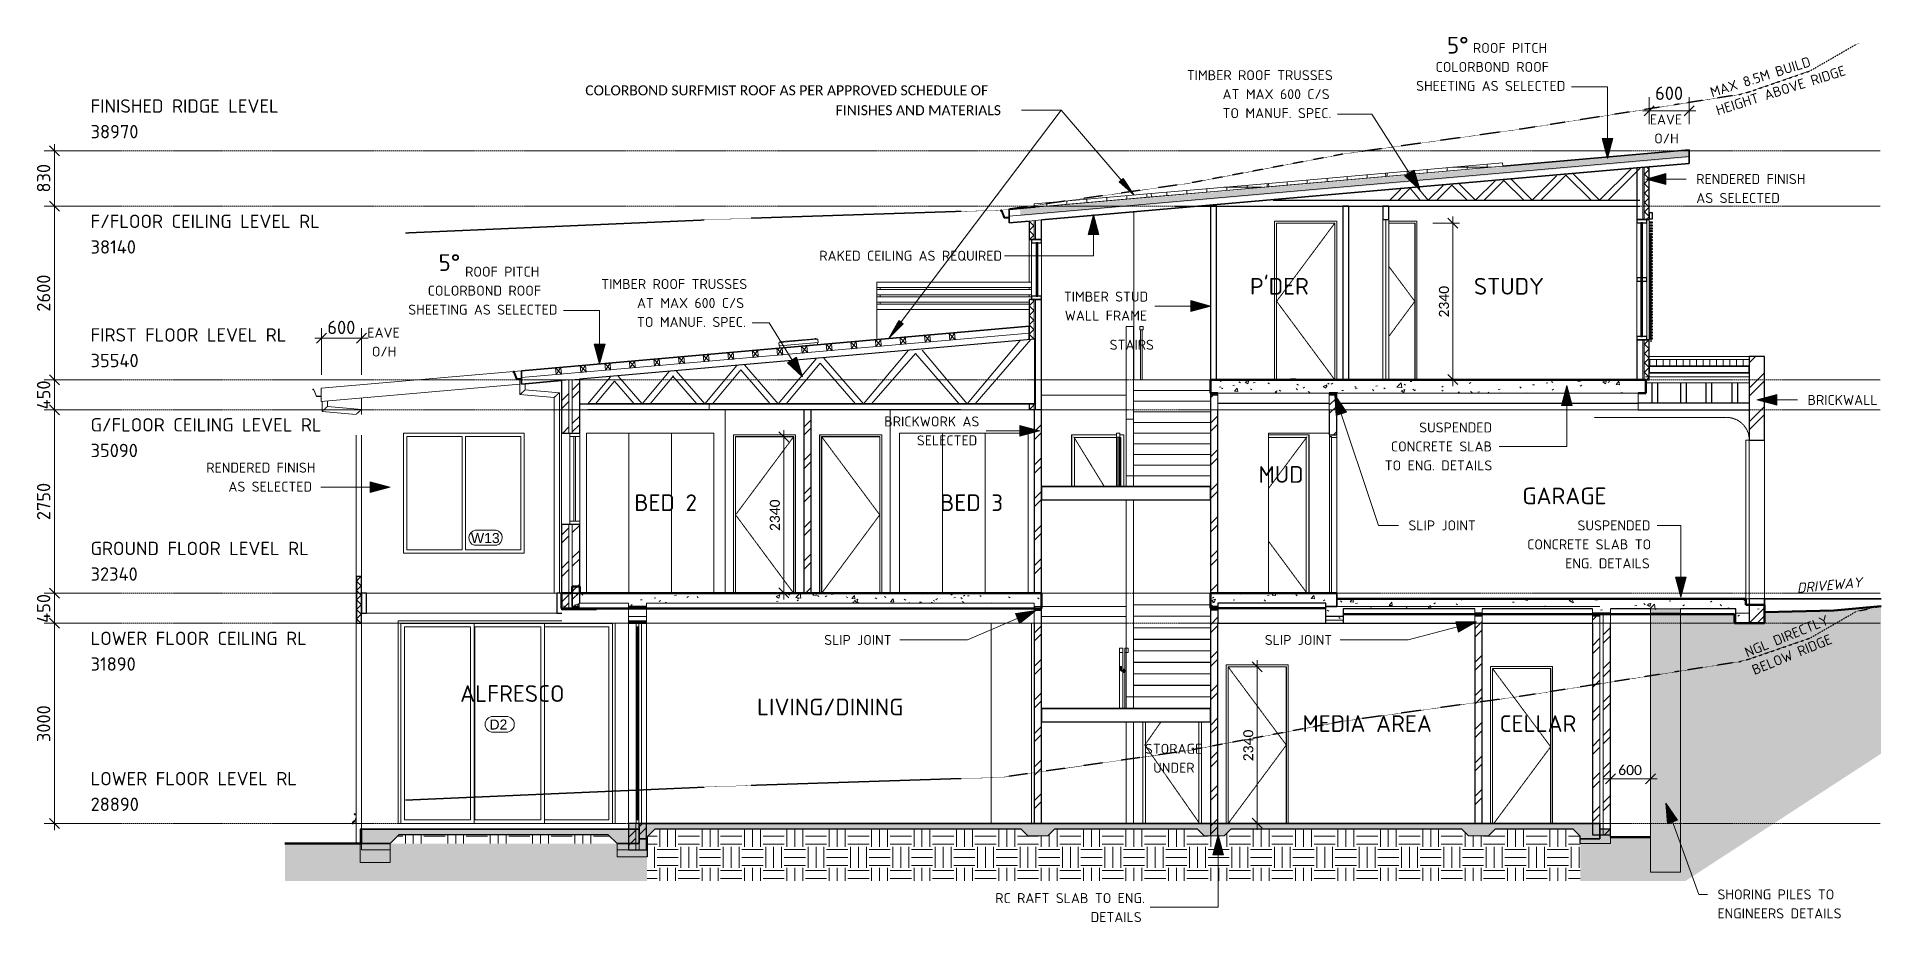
# Model space of a CAD drawing. Header units: millimetres. Extents: x -33161 to -5534, y 27411 to 40678.
import ezdxf

# ---------------------------------------------------------------- set-up
doc = ezdxf.new("R2010")
doc.units = ezdxf.units.MM
for name, pattern in [('Centre', [30, 12, -6, 6, -6]), ('Dash 2_5mm', [5, 2.5, -2.5]), ('Dashed - Tight 0_18 Pen', [3.46, 1.2, -0.53, 1.2, -0.53]), ('Elevation Swings', [3, 2, -1])]:
    doc.linetypes.add(name, pattern=pattern)
for name, color, linetype, lineweight in [('A-ANNO-DIMS', 211, 'Continuous', 9), ('A-ANNO-DIMS-100', 211, 'Continuous', 9), ('A-CLNG', 13, 'Continuous', 9), ('A-COLS', 52, 'Continuous', 9), ('A-DETL', 90, 'Continuous', 9), ('A-DETL-GENF', 92, 'Continuous', 9), ('A-DETL-MEDM', 33, 'Continuous', 25), ('A-DETL-THIN', 151, 'Continuous', 9), ('A-DETL-WIDE', 214, 'Continuous', 50), ('A-DOOR', 31, 'Continuous', 9), ('A-DOOR-FRAM', 31, 'Continuous', 18), ('A-DOOR-GLAZ', 31, 'Continuous', 18), ('A-DOOR-IDEN', 31, 'Continuous', 9), ('A-FLOR', 192, 'Continuous', 9), ('A-FLOR-HRAL', 11, 'Continuous', 9), ('A-FLOR-LEVL', 51, 'Continuous', 9), ('A-FLOR-MCUT', 51, 'Continuous', 9), ('A-FLOR-PATT', 8, 'Continuous', 35), ('A-GENM', 13, 'Continuous', 9), ('A-GLAZ', 151, 'Continuous', 9), ('A-GLAZ-IDEN', 152, 'Continuous', 9), ('A-ROOF', 132, 'Continuous', 9), ('A-ROOF-MCUT', 132, 'Continuous', 35), ('A-ROOF-OTLN', 132, 'Continuous', 9), ('A-ROOF-PATT', 132, 'Continuous', 9), ('A-WALL', 113, 'Continuous', 9), ('A-WALL-PATT', 111, 'Continuous', 25), ('E-ELEC-FIXT', 91, 'Continuous', 9), ('G-ANNO-TEXT', 231, 'Continuous', 9), ('I-WALL', 2, 'Continuous', 9), ('P-SANR-FIXT', 6, 'Continuous', 9), ('Q-CASE', 31, 'Continuous', 9), ('S-STRS', 31, 'Continuous', 9)]:
    doc.layers.add(name, color=color, linetype=linetype, lineweight=lineweight)
doc.styles.add('Arial', font='arial.ttf', dxfattribs={"height": 150})
doc.styles.add('Calibri', font='calibri.ttf', dxfattribs={"height": 150})
doc.styles.add('ISOCPEUR', font='ISOCPEUR.ttf', dxfattribs={"height": 200})
doc.styles.add('ISOCPEUR_1', font='ISOCPEUR.ttf', dxfattribs={"height": 250})
doc.styles.add('ISOCPEUR_2', font='ISOCPEUR.ttf', dxfattribs={"height": 150})
doc.styles.add('ISOCPEUR_I', font='', dxfattribs={"height": 150})
doc.styles.get('ISOCPEUR_I').set_extended_font_data('ISOCPEUR', italic=True)
doc.dimstyles.new('1_5mm_Calibri_Orange_2', dxfattribs={"dimscale": 304.8, "dimtxt": 176.602264, "dimasz": 0.492126, "dimexe": 0.328084, "dimexo": 0.0625, "dimgap": 0, "dimtad": 1, "dimdec": 0, "dimzin": 0, "dimdsep": 46, "dimtxsty": 'Calibri', "dimblk1": 'OBLIQUE', "dimblk2": 'OBLIQUE', "dimsah": 1, "dimcen": 0.09, "dimdle": 0.328084, "dimazin": 0, "dimtfac": 1, "dimtdec": 4, "dimtix": 1, "dimtmove": 0, "dimatfit": 3, "dimfxl": 0.984252, "dimfxlon": 1, "dimtvp": 1, "dimtolj": 1, "dimtzin": 0, "dimarcsym": 2})
doc.dimstyles.new('1_5mm_Calibrii', dxfattribs={"dimscale": 304.8, "dimtxt": 176.602264, "dimasz": 0.492126, "dimexe": 0.328084, "dimexo": 0.0625, "dimgap": 0, "dimtad": 1, "dimdec": 0, "dimzin": 0, "dimdsep": 46, "dimtxsty": 'Calibri', "dimblk1": 'OBLIQUE', "dimblk2": 'OBLIQUE', "dimsah": 1, "dimcen": 0.09, "dimdle": 0.328084, "dimazin": 0, "dimtfac": 1, "dimtdec": 4, "dimtix": 1, "dimtmove": 0, "dimatfit": 3, "dimfxl": 0.984252, "dimfxlon": 1, "dimtvp": 1, "dimtolj": 1, "dimtzin": 0, "dimarcsym": 2})
doc.dimstyles.new('2_0mm_ISOCPEUR', dxfattribs={"dimscale": 304.8, "dimtxt": 200.550994, "dimasz": 0.492126, "dimexe": 0.492126, "dimexo": 0.0625, "dimgap": 0, "dimtad": 1, "dimdec": 0, "dimzin": 0, "dimdsep": 46, "dimtxsty": 'ISOCPEUR', "dimblk1": 'OBLIQUE', "dimblk2": 'OBLIQUE', "dimsah": 1, "dimcen": 0.09, "dimdle": 0.328084, "dimazin": 0, "dimtfac": 1, "dimtdec": 4, "dimtix": 1, "dimtmove": 0, "dimatfit": 3, "dimfxl": 1.804462, "dimfxlon": 1, "dimtvp": 1, "dimtolj": 1, "dimtzin": 0, "dimarcsym": 2})
doc.dimstyles.new('Diagonal_-_2_0mm_ISO', dxfattribs={"dimscale": 304.8, "dimtxt": 200.550994, "dimasz": 0.492126, "dimexe": 0.656168, "dimexo": 0.0625, "dimgap": 0.328084, "dimtad": 1, "dimdec": 0, "dimzin": 0, "dimdsep": 46, "dimtxsty": 'ISOCPEUR', "dimblk1": 'OBLIQUE', "dimblk2": 'OBLIQUE', "dimsah": 1, "dimcen": 0.09, "dimdle": 0.328084, "dimazin": 0, "dimtfac": 1, "dimtdec": 4, "dimtix": 1, "dimtmove": 0, "dimatfit": 3, "dimfxl": 0.656168, "dimfxlon": 1, "dimtvp": 1, "dimtolj": 1, "dimtzin": 0, "dimarcsym": 2})
pattern_1 = [(45, (-15932.94, 33024.34), (-251.447, 251.447), []), (45, (-15932.94, 33405.34), (-251.447, 251.447), [])]
pattern_2 = [(50, (-15932.94, 33024.34), (582.989, -51.005), [60.96, -670.56]), (355, (-15932.94, 33024.34), (-112.777, 611.382), [48.768, -536.448]), (100.451, (-15884.36, 33020.1), (470.216, 560.373), [51.808, -569.888]), (46.184, (-15932.94, 33186.9), (867.453, -134.537), [91.44, -1005.84]), (96.636, (-15860.65, 33175.7), (759.69, 791.77), [77.71, -854.83]), (351.184, (-15932.9, 33186.9), (759.696, 791.76), [73.15, -804.67]), (21, (-15851.66, 33146.26), (485.166, -327.249), [60.96, -670.56]), (326, (-15851.66, 33146.26), (197.767, 589.402), [48.768, -536.448]), (71.451, (-15811.23, 33119), (682.934, 262.148), [51.808, -569.888]), (37.5, (-15932.94, 33024.34), (9.883, 270.576), [26.822, -503.123, 26.822, -1056.234]), (37.5, (-15932.94, 33024.34), (9.883, 270.576), [-556.768, -517.754, 26.822, -511.658]), (7.5, (-15932.94, 33024.34), (213.8225, 320.578), [26.822, -283.667, 26.822, -696.163]), (7.5, (-15932.94, 33024.34), (213.8225, 320.578), [-337.312, -490.931, 26.822, -178.41]), (327.5, (-16114.2, 33024.34), (433.891, -18.3325), [26.822, -176.378, 26.822, -1448.41]), (327.5, (-16114.2, 33024.34), (433.891, -18.3325), [-230.022, -607.162, 26.822, -814.426]), (317.5, (-16195.48, 33024.34), (474.014, 81.365), [26.822, -237.338, 26.822, -991.616]), (317.5, (-16195.48, 33024.34), (474.014, 81.365), [-290.982, -394.208, 26.822, -570.586])]
pattern_3 = [(0, (-15932.94, 33024.34), (0, 300), []), (90, (-15932.94, 33024.34), (-300, 2e-14), [])]
pattern_4 = [(0, (-15932.94, 33024.34), (317.5, 317.5), [317.5, -317.5]), (0, (-15932.94, 33143.4), (317.5, 317.5), [317.5, -317.5]), (0, (-15932.94, 33262.46), (317.5, 317.5), [317.5, -317.5]), (90, (-15893.25, 33302.15), (-317.5, 317.5), [317.5, -317.5]), (90, (-15774.2, 33302.15), (-317.5, 317.5), [317.5, -317.5]), (90, (-15655.13, 33302.15), (-317.5, 317.5), [317.5, -317.5])]

msp = doc.modelspace()

# ---------------------------------------------------------------- texts
at = {"layer": 'A-DOOR-IDEN', "insert": (-26381.1, 30447.6), "char_height": 150, "width": 328.692, "attachment_point": 1, "style": 'Arial'}
msp.add_mtext('D2', dxfattribs=at)
at = {"layer": 'A-FLOR-LEVL', "char_height": 200, "attachment_point": 1, "style": 'ISOCPEUR', "bg_fill": 3, "box_fill_scale": 1.25, "bg_fill_color": 9, "bg_fill_true_color": 13158600, "bg_fill_transparency": 0}
for s, insert, width in [('FINISHED RIDGE LEVEL', (-32355.7, 39741.4), 3383.121), ('F/FLOOR CEILING LEVEL RL', (-32355.7, 38013.8), 4144.724), ('FIRST FLOOR LEVEL RL', (-32355.7, 36311.4), 3567.509)]:
    msp.add_mtext(s, dxfattribs=dict(at, insert=insert, width=width))
at = {"layer": 'A-GLAZ-IDEN', "insert": (-26658.6, 33242.4), "char_height": 150, "width": 545.147, "attachment_point": 1, "style": 'Arial'}
msp.add_mtext('W13', dxfattribs=at)
at = {"layer": 'G-ANNO-TEXT', "color": 7, "attachment_point": 1}
for s, insert, char_height, width, style in [('5°', (-12037.5, 40678.1), 250, 400.844, 'ISOCPEUR_1'), ('      ROOF PITCH', (-12221.2, 40587.3), 150, 1964.134, 'ISOCPEUR_2'), ('TIMBER ROOF TRUSSES', (-15935.1, 40179.1), 150, 2557.383, 'ISOCPEUR_2'), ('COLORBOND ROOF', (-12207.9, 40302.9), 150, 1940.084, 'ISOCPEUR_2'), ('COLORBOND SURFMIST ROOF AS PER APPROVED SCHEDULE OF ', (-24945.5, 39951.6), 150, 7672.149, 'Calibri'), ('AT MAX 600 C/S', (-15399.3, 39894.7), 150, 1908.016, 'ISOCPEUR_2'), ('SHEETING AS SELECTED', (-12499, 40018.5), 150, 2637.552, 'ISOCPEUR_2'), ('FINISHES AND MATERIALS', (-21195, 39653.9), 150, 3126.581, 'Calibri'), ('TO MANUF. SPEC.', (-15399.3, 39610.3), 150, 1908.016, 'ISOCPEUR_2'), ('EAVE ', (-8998.7, 39514.6), 150, 673.417, 'ISOCPEUR_2'), ('O/H', (-8932.6, 39230.1), 150, 416.877, 'ISOCPEUR_2'), ('RENDERED FINISH ', (-8303, 38623), 150, 1940.084, 'ISOCPEUR_2'), ('AS SELECTED', (-8303, 38338.6), 150, 1491.139, 'ISOCPEUR_2'), ('5°', (-27143, 37420.7), 250, 400.844, 'ISOCPEUR_1'), ('RAKED CEILING AS REQUIRED', (-21439.9, 37472.8), 150, 3182.699, 'ISOCPEUR_2'), ('      ROOF PITCH', (-27318.9, 37234.1), 150, 1964.134, 'ISOCPEUR_2'), ('TIMBER ROOF TRUSSES', (-24706.8, 37049.1), 150, 2557.383, 'ISOCPEUR_2'), ("P'DER", (-14988.6, 37065.4), 250, 1042.194, 'ISOCPEUR_1'), ('STUDY', (-11633.3, 37065.4), 250, 1234.599, 'ISOCPEUR_1'), ('COLORBOND ROOF', (-27305.7, 36949.7), 150, 1940.084, 'ISOCPEUR_2'), ('AT MAX 600 C/S', (-24171, 36764.7), 150, 1908.016, 'ISOCPEUR_2'), ('TIMBER STUD', (-17776.3, 36860.8), 150, 1467.088, 'ISOCPEUR_2'), ('SHEETING AS SELECTED', (-27596.8, 36665.3), 150, 2637.552, 'ISOCPEUR_2'), ('TO MANUF. SPEC.', (-24171, 36480.2), 150, 1908.016, 'ISOCPEUR_2'), ('WALL FRAME', (-17763, 36576.3), 150, 1451.054, 'ISOCPEUR_2'), ('EAVE ', (-28209.8, 36321.3), 150, 673.417, 'ISOCPEUR_2'), ('O/H', (-28143.7, 36036.9), 150, 416.877, 'ISOCPEUR_2'), ('STAIRS', (-17089.9, 36138.7), 150, 793.671, 'ISOCPEUR_2'), ('BRICKWALL', (-6636.8, 35312), 150, 1234.599, 'ISOCPEUR_2'), ('BRICKWORK AS ', (-20467.6, 34989.5), 150, 1667.51, 'ISOCPEUR_2'), ('SUSPENDED ', (-12454, 34899.1), 150, 1266.666, 'ISOCPEUR_2'), ('SELECTED', (-19978.1, 34705), 150, 1074.261, 'ISOCPEUR_2'), ('CONCRETE SLAB ', (-12877.3, 34614.7), 150, 1779.746, 'ISOCPEUR_2'), ('RENDERED FINISH ', (-30622.5, 34297.3), 150, 1891.983, 'ISOCPEUR_2'), ('TO ENG. DETAILS', (-12970, 34330.3), 150, 1891.983, 'ISOCPEUR_2'), ('AS SELECTED', (-30291.7, 34012.9), 150, 1491.139, 'ISOCPEUR_2'), ('MUD', (-14860.4, 34245.2), 250, 753.586, 'ISOCPEUR_1'), ('BED 2', (-24210.7, 33822.1), 250, 1098.312, 'ISOCPEUR_1'), ('BED 3', (-19629.6, 33822.1), 250, 1098.312, 'ISOCPEUR_1'), ('GARAGE', (-10908, 33924), 250, 1483.122, 'ISOCPEUR_1'), ('SLIP JOINT', (-12614.6, 33431.6), 150, 1186.497, 'ISOCPEUR_2'), ('SUSPENDED ', (-10082, 33431.6), 150, 1266.666, 'ISOCPEUR_2'), ('CONCRETE SLAB TO ', (-10836, 33147.2), 150, 2180.59, 'ISOCPEUR_2'), ('ENG. DETAILS', (-10267.2, 32862.8), 150, 1491.139, 'ISOCPEUR_2'), ('SLIP JOINT', (-21366.7, 31715.4), 150, 1186.497, 'ISOCPEUR_2'), ('SLIP JOINT', (-14766.7, 31715.4), 150, 1186.497, 'ISOCPEUR_2'), ('ALFRESCO', (-26820.7, 30961.9), 250, 1859.915, 'ISOCPEUR_1'), ('LIVING/DINING', (-22372.9, 30760.4), 250, 2501.265, 'ISOCPEUR_1'), ('MEDIA AREA', (-14203.1, 30511.9), 250, 2276.793, 'ISOCPEUR_1'), ('CELLAR', (-11249, 30511.9), 250, 1378.902, 'ISOCPEUR_1'), ('STORAGE ', (-16563.2, 30083.5), 150, 1114.346, 'ISOCPEUR_2'), ('UNDER', (-16437.5, 29799.1), 150, 705.485, 'ISOCPEUR_2'), ('RC RAFT SLAB TO ENG. ', (-18804.2, 27845.9), 150, 2637.552, 'ISOCPEUR_2'), ('SHORING PILES TO ', (-7985.5, 27901.1), 150, 2148.523, 'ISOCPEUR_2'), ('DETAILS ', (-17375.5, 27561.5), 150, 905.907, 'ISOCPEUR_2'), ('ENGINEERS DETAILS', (-7985.5, 27616.6), 150, 2180.59, 'ISOCPEUR_2')]:
    msp.add_mtext(s, dxfattribs=dict(at, insert=insert, char_height=char_height, width=width, style=style))
at = {"layer": 'G-ANNO-TEXT', "color": 7, "char_height": 150, "attachment_point": 1}
for s, insert, width, rotation, style in [('MAX 8.5M BUILD ', (-8110.4, 39914.1), 1908.016, 17.53187, 'ISOCPEUR_2'), ('HEIGHT ABOVE RIDGE', (-8024.7, 39642.9), 2340.927, 17.53187, 'ISOCPEUR_2'), ('DRIVEWAY', (-6804.6, 32490.7), 1154.43, 5.34074, 'ISOCPEUR_I'), ('NGL DIRECTLY ', (-7595.1, 31515.2), 1675.527, 22.14309, 'ISOCPEUR_2'), ('BELOW RIDGE', (-7487.9, 31251.7), 1475.105, 22.14309, 'ISOCPEUR_2')]:
    msp.add_mtext(s, dxfattribs=dict(at, insert=insert, width=width, rotation=rotation, style=style))

# ---------------------------------------------------------------- blocks, each defined once
blk = doc.blocks.new('Single - Timber Frame  - 870x2400-2599501-Section A-A')
at = {"layer": 'A-DOOR', "lineweight": 18}
for p, q in [((-13799, 34685), (-13799, 32345)), ((-13769, 34685), (-13799, 34685)), ((-13769, 32345), (-13769, 34685)), ((-13799, 32345), (-13769, 32345))]:
    blk.add_line(p, q, dxfattribs=at)
at = {"layer": 'A-DOOR-FRAM'}
for p, q in [((-13689, 34715), (-13799, 34715)), ((-13799, 34715), (-13799, 34688)), ((-13799, 34688), (-13769, 34688)), ((-13769, 34688), (-13769, 34673)), ((-13769, 34673), (-13689, 34673)), ((-13689, 34673), (-13689, 34715))]:
    blk.add_line(p, q, dxfattribs=at)
at = {"layer": 'A-DOOR-FRAM', "lineweight": 9}
for p, q in [((-13799, 34688), (-13799, 34685)), ((-13689, 34673), (-13689, 32340)), ((-13799, 32345), (-13799, 32340)), ((-13769, 32345), (-13769, 32340))]:
    blk.add_line(p, q, dxfattribs=at)
blk = doc.blocks.new('Single - Timber Frame  - 870x2400-2599487-Section A-A')
at = {"layer": 'A-DOOR', "linetype": 'Dashed - Tight 0_18 Pen'}
for p, q in [((-14134, 34685), (-14709, 33912)), ((-14709, 33117), (-14134, 32340))]:
    blk.add_line(p, q, dxfattribs=at)
at = {"layer": 'A-DOOR'}
blk.add_line((-14709, 32345), (-14146, 32345), dxfattribs=at)
at = {"layer": 'A-DOOR-FRAM', "lineweight": 9}
for p, q in [((-14104, 34715), (-14709, 34715)), ((-14709, 34673), (-14146, 34673)), ((-14146, 34673), (-14146, 32340)), ((-14104, 32340), (-14104, 34715))]:
    blk.add_line(p, q, dxfattribs=at)
blk = doc.blocks.new('Panelift Door - 5000-2447540-Section A-A')
at = {"layer": 'A-DOOR', "linetype": 'Elevation Swings'}
blk.add_line((-7850, 34975), (-9831, 34975), dxfattribs=at)
at = {"layer": 'A-DOOR', "lineweight": 18}
for p, q in [((-7509, 34634), (-7560, 34634)), ((-7560, 34634), (-7560, 32254)), ((-7509, 32254), (-7509, 34634)), ((-7560, 32254), (-7509, 32254))]:
    blk.add_line(p, q, dxfattribs=at)
at = {"layer": 'A-DOOR', "linetype": 'Elevation Swings'}
blk.add_arc((-7850, 34634), 341, 0, 90, dxfattribs=at)
blk = doc.blocks.new('Single - Timber Frame  - 870x2400-2599626-Section A-A')
at = {"layer": 'A-DOOR'}
for p, q in [((-12519, 37885), (-12909, 37885)), ((-12519, 35545), (-12519, 37885)), ((-12909, 35545), (-12519, 35545))]:
    blk.add_line(p, q, dxfattribs=at)
at = {"layer": 'A-DOOR', "linetype": 'Dashed - Tight 0_18 Pen'}
for p, q in [((-12909, 37239), (-12519, 36715)), ((-12519, 36715), (-12909, 36188))]:
    blk.add_line(p, q, dxfattribs=at)
at = {"layer": 'A-DOOR-FRAM', "lineweight": 9}
for p, q in [((-12489, 37915), (-12909, 37915)), ((-12909, 37888), (-12516, 37888)), ((-12516, 35540), (-12516, 37888)), ((-12489, 35540), (-12489, 37915)), ((-12531, 35540), (-12531, 35545))]:
    blk.add_line(p, q, dxfattribs=at)
blk = doc.blocks.new('Single - Timber Frame  - 870x2400-2599564-Section A-A')
at = {"layer": 'A-DOOR', "linetype": 'Dashed - Tight 0_18 Pen'}
for p, q in [((-13719, 37885), (-14589, 36715)), ((-14589, 36715), (-13719, 35540))]:
    blk.add_line(p, q, dxfattribs=at)
at = {"layer": 'A-DOOR'}
for p, q in [((-14589, 37885), (-14589, 35545)), ((-13719, 37885), (-14589, 37885)), ((-13719, 35545), (-13719, 37885)), ((-14589, 35545), (-14379, 35545)), ((-14299, 35545), (-13719, 35545))]:
    blk.add_line(p, q, dxfattribs=at)
at = {"layer": 'A-DOOR-FRAM', "lineweight": 9}
for p, q in [((-14619, 37915), (-14619, 35540)), ((-13689, 37915), (-14619, 37915)), ((-14592, 37888), (-14592, 35540)), ((-14592, 37888), (-13716, 37888)), ((-13716, 37888), (-13716, 35540)), ((-13689, 35540), (-13689, 37915)), ((-14577, 35545), (-14577, 35540)), ((-13731, 35545), (-13731, 35540))]:
    blk.add_line(p, q, dxfattribs=at)
blk = doc.blocks.new('M_Rectangular Column - 150 X 50-2081611-Section A-A')
at = {"layer": 'A-COLS'}
blk.add_line((-18259, 31890), (-18259, 28890), dxfattribs=at)
blk = doc.blocks.new('Single - Timber Frame  - 820x2400-1926250-Section A-A')
at = {"layer": 'A-DOOR', "linetype": 'Dashed - Tight 0_18 Pen'}
for p, q in [((-16320, 30414), (-16564, 30065)), ((-16564, 30065), (-15744, 28890))]:
    blk.add_line(p, q, dxfattribs=at)
at = {"layer": 'A-DOOR'}
blk.add_line((-16552, 28895), (-15756, 28895), dxfattribs=at)
at = {"layer": 'A-DOOR-FRAM', "lineweight": 9}
for p, q in [((-16594, 30414), (-16594, 28890)), ((-16552, 28890), (-16552, 30414)), ((-15756, 30414), (-15756, 28890)), ((-15714, 28890), (-15714, 30414))]:
    blk.add_line(p, q, dxfattribs=at)
blk = doc.blocks.new('Stacker Door - 3 Panel - FXX3047 SP-2545092-Section A-A')
at = {"layer": 'A-DOOR', "lineweight": 18}
for p, q in [((-24029, 31929), (-24299, 31929)), ((-24299, 31890), (-24299, 31889)), ((-24299, 31889), (-24029, 31889)), ((-24029, 31889), (-24029, 31890))]:
    blk.add_line(p, q, dxfattribs=at)
at = {"layer": 'A-DOOR'}
for p, q in [((-24299, 28890), (-24299, 31889)), ((-24029, 31889), (-24029, 28890))]:
    blk.add_line(p, q, dxfattribs=at)
at = {"layer": 'A-DOOR-FRAM'}
for p, q in [((-24184, 31890), (-24184, 31835)), ((-24144, 31890), (-24184, 31890)), ((-24184, 31835), (-24144, 31835)), ((-24144, 31835), (-24144, 31890)), ((-24184, 28945), (-24184, 28890)), ((-24144, 28945), (-24184, 28945)), ((-24184, 28890), (-24144, 28890)), ((-24144, 28890), (-24144, 28945))]:
    blk.add_line(p, q, dxfattribs=at)
at = {"layer": 'A-DOOR-FRAM', "lineweight": 9}
for p, q in [((-24184, 28945), (-24184, 31835)), ((-24144, 28945), (-24144, 31835)), ((-24104, 31889), (-24104, 28890))]:
    blk.add_line(p, q, dxfattribs=at)
at = {"layer": 'A-DOOR-GLAZ'}
for p, q in [((-24158, 31835), (-24171, 31835)), ((-24171, 31835), (-24171, 28945)), ((-24158, 28945), (-24158, 31835)), ((-24171, 28945), (-24158, 28945))]:
    blk.add_line(p, q, dxfattribs=at)
blk = doc.blocks.new('2 panel 1 mullion_900 - AF1832T-1604644-Section A-A')
at = {"layer": 'A-GLAZ', "lineweight": 25}
for p, q in [((-9044, 37940), (-9194, 37940)), ((-9194, 37940), (-9194, 37890)), ((-9194, 37890), (-9044, 37890)), ((-9107, 37890), (-9132, 37890)), ((-9132, 37890), (-9132, 36190)), ((-9107, 36190), (-9107, 37890)), ((-9044, 37890), (-9044, 37940)), ((-9044, 37065), (-9194, 37065)), ((-9194, 37065), (-9194, 37015)), ((-9044, 37015), (-9044, 37065)), ((-9194, 37015), (-9044, 37015)), ((-9044, 36190), (-9194, 36190)), ((-9194, 36190), (-9194, 36140)), ((-9194, 36140), (-9044, 36140)), ((-9132, 36190), (-9107, 36190)), ((-9044, 36140), (-9044, 36190))]:
    blk.add_line(p, q, dxfattribs=at)
at = {"layer": 'A-GLAZ'}
for p, q in [((-9194, 37065), (-9194, 37890)), ((-9044, 37890), (-9044, 37065)), ((-9194, 37015), (-9194, 36190)), ((-9044, 37015), (-9044, 36190))]:
    blk.add_line(p, q, dxfattribs=at)
blk = doc.blocks.new('Windows 1 - Windows 1-1602304-Section A-A')
at = {"layer": 'Q-CASE', "lineweight": 25}
for p, q in [((-8959, 38040), (-9009, 38040)), ((-9009, 38040), (-9009, 37953)), ((-9009, 37953), (-8959, 37953)), ((-8959, 37903), (-9009, 37903)), ((-9009, 37903), (-9009, 37893)), ((-9009, 37893), (-8959, 37893)), ((-8959, 37858), (-9009, 37858)), ((-9009, 37858), (-9009, 37848)), ((-8959, 37953), (-8959, 38040)), ((-8959, 37893), (-8959, 37903)), ((-8959, 37848), (-8959, 37858)), ((-9009, 37848), (-8959, 37848)), ((-8959, 37813), (-9009, 37813)), ((-9009, 37813), (-9009, 37803)), ((-9009, 37803), (-8959, 37803)), ((-8959, 37769), (-9009, 37769)), ((-9009, 37769), (-9009, 37759)), ((-9009, 37759), (-8959, 37759)), ((-8959, 37724), (-9009, 37724)), ((-9009, 37724), (-9009, 37714)), ((-9009, 37714), (-8959, 37714)), ((-8959, 37680), (-9009, 37680)), ((-9009, 37680), (-9009, 37670)), ((-9009, 37670), (-8959, 37670)), ((-8959, 37635), (-9009, 37635)), ((-9009, 37635), (-9009, 37625)), ((-9009, 37625), (-8959, 37625)), ((-8959, 37590), (-9009, 37590)), ((-9009, 37590), (-9009, 37580)), ((-9009, 37580), (-8959, 37580)), ((-8959, 37803), (-8959, 37813)), ((-8959, 37759), (-8959, 37769)), ((-8959, 37714), (-8959, 37724)), ((-8959, 37670), (-8959, 37680)), ((-8959, 37625), (-8959, 37635)), ((-8959, 37580), (-8959, 37590)), ((-8959, 37546), (-9009, 37546)), ((-9009, 37546), (-9009, 37536)), ((-9009, 37536), (-8959, 37536)), ((-8959, 37501), (-9009, 37501)), ((-9009, 37501), (-9009, 37491)), ((-9009, 37491), (-8959, 37491)), ((-8959, 37456), (-9009, 37456)), ((-9009, 37456), (-9009, 37446)), ((-9009, 37446), (-8959, 37446)), ((-8959, 37412), (-9009, 37412)), ((-9009, 37412), (-9009, 37402)), ((-9009, 37402), (-8959, 37402)), ((-8959, 37367), (-9009, 37367)), ((-9009, 37367), (-9009, 37357)), ((-9009, 37357), (-8959, 37357)), ((-8959, 37323), (-9009, 37323)), ((-9009, 37323), (-9009, 37313)), ((-9009, 37313), (-8959, 37313)), ((-8959, 37536), (-8959, 37546)), ((-8959, 37491), (-8959, 37501)), ((-8959, 37446), (-8959, 37456)), ((-8959, 37402), (-8959, 37412)), ((-8959, 37357), (-8959, 37367)), ((-8959, 37313), (-8959, 37323)), ((-8959, 37278), (-9009, 37278)), ((-9009, 37278), (-9009, 37268)), ((-9009, 37268), (-8959, 37268)), ((-8959, 37233), (-9009, 37233)), ((-9009, 37233), (-9009, 37223)), ((-9009, 37223), (-8959, 37223)), ((-8959, 37189), (-9009, 37189)), ((-9009, 37189), (-9009, 37179)), ((-9009, 37179), (-8959, 37179)), ((-8959, 37144), (-9009, 37144)), ((-9009, 37144), (-9009, 37134)), ((-9009, 37134), (-8959, 37134)), ((-8959, 37100), (-9009, 37100)), ((-9009, 37100), (-9009, 37090)), ((-9009, 37090), (-8959, 37090)), ((-8959, 37055), (-9009, 37055)), ((-9009, 37055), (-9009, 37045)), ((-9009, 37045), (-8959, 37045)), ((-8959, 37268), (-8959, 37278)), ((-8959, 37223), (-8959, 37233)), ((-8959, 37179), (-8959, 37189)), ((-8959, 37134), (-8959, 37144)), ((-8959, 37090), (-8959, 37100)), ((-8959, 37045), (-8959, 37055)), ((-8959, 37010), (-9009, 37010)), ((-9009, 37010), (-9009, 37000)), ((-9009, 37000), (-8959, 37000)), ((-8959, 36966), (-9009, 36966)), ((-9009, 36966), (-9009, 36956)), ((-9009, 36956), (-8959, 36956)), ((-8959, 36921), (-9009, 36921)), ((-9009, 36921), (-9009, 36911)), ((-9009, 36911), (-8959, 36911)), ((-8959, 36876), (-9009, 36876)), ((-9009, 36876), (-9009, 36866)), ((-9009, 36866), (-8959, 36866)), ((-8959, 36832), (-9009, 36832)), ((-9009, 36832), (-9009, 36822)), ((-9009, 36822), (-8959, 36822)), ((-8959, 36787), (-9009, 36787)), ((-9009, 36787), (-9009, 36777)), ((-9009, 36777), (-8959, 36777)), ((-8959, 37000), (-8959, 37010)), ((-8959, 36956), (-8959, 36966)), ((-8959, 36911), (-8959, 36921)), ((-8959, 36866), (-8959, 36876)), ((-8959, 36822), (-8959, 36832)), ((-8959, 36777), (-8959, 36787)), ((-8959, 36743), (-9009, 36743)), ((-9009, 36743), (-9009, 36733)), ((-9009, 36733), (-8959, 36733)), ((-8959, 36698), (-9009, 36698)), ((-9009, 36698), (-9009, 36688)), ((-9009, 36688), (-8959, 36688)), ((-8959, 36653), (-9009, 36653)), ((-9009, 36653), (-9009, 36643)), ((-9009, 36643), (-8959, 36643)), ((-8959, 36609), (-9009, 36609)), ((-9009, 36609), (-9009, 36599)), ((-9009, 36599), (-8959, 36599)), ((-8959, 36564), (-9009, 36564)), ((-9009, 36564), (-9009, 36554)), ((-9009, 36554), (-8959, 36554)), ((-8959, 36520), (-9009, 36520)), ((-9009, 36520), (-9009, 36510)), ((-9009, 36510), (-8959, 36510)), ((-8959, 36475), (-9009, 36475)), ((-9009, 36475), (-9009, 36465)), ((-8959, 36733), (-8959, 36743)), ((-8959, 36688), (-8959, 36698)), ((-8959, 36643), (-8959, 36653)), ((-8959, 36599), (-8959, 36609)), ((-8959, 36554), (-8959, 36564)), ((-8959, 36510), (-8959, 36520)), ((-8959, 36465), (-8959, 36475)), ((-9009, 36465), (-8959, 36465)), ((-8959, 36430), (-9009, 36430)), ((-9009, 36430), (-9009, 36420)), ((-9009, 36420), (-8959, 36420)), ((-8959, 36386), (-9009, 36386)), ((-9009, 36386), (-9009, 36376)), ((-9009, 36376), (-8959, 36376)), ((-8959, 36341), (-9009, 36341)), ((-9009, 36341), (-9009, 36331)), ((-9009, 36331), (-8959, 36331)), ((-8959, 36296), (-9009, 36296)), ((-9009, 36296), (-9009, 36286)), ((-9009, 36286), (-8959, 36286)), ((-8959, 36252), (-9009, 36252)), ((-9009, 36252), (-9009, 36242)), ((-9009, 36242), (-8959, 36242)), ((-8959, 36207), (-9009, 36207)), ((-9009, 36207), (-9009, 36197)), ((-9009, 36197), (-8959, 36197)), ((-8959, 36420), (-8959, 36430)), ((-8959, 36376), (-8959, 36386)), ((-8959, 36331), (-8959, 36341)), ((-8959, 36286), (-8959, 36296)), ((-8959, 36242), (-8959, 36252)), ((-8959, 36197), (-8959, 36207)), ((-8959, 36163), (-9009, 36163)), ((-9009, 36163), (-9009, 36153)), ((-9009, 36153), (-8959, 36153)), ((-8959, 36153), (-8959, 36163))]:
    blk.add_line(p, q, dxfattribs=at)
at = {"layer": 'Q-CASE'}
for p, q in [((-8993, 37680), (-8993, 37709)), ((-8993, 37709), (-8989, 37709)), ((-8993, 37635), (-8993, 37670)), ((-8993, 37590), (-8993, 37625)), ((-8993, 37546), (-8993, 37580)), ((-8989, 37709), (-8989, 37680)), ((-8989, 37670), (-8989, 37635)), ((-8989, 37625), (-8989, 37590)), ((-8989, 37580), (-8989, 37546)), ((-8982, 37724), (-8978, 37724)), ((-8982, 37708), (-8982, 37714)), ((-8982, 37680), (-8982, 37708)), ((-8982, 37708), (-8978, 37708)), ((-8982, 37635), (-8982, 37670)), ((-8982, 37590), (-8982, 37625)), ((-8982, 37546), (-8982, 37580)), ((-8978, 37714), (-8978, 37708)), ((-8978, 37708), (-8978, 37680)), ((-8978, 37670), (-8978, 37635)), ((-8978, 37625), (-8978, 37590)), ((-8978, 37580), (-8978, 37546)), ((-8993, 37501), (-8993, 37536)), ((-8993, 37456), (-8993, 37491)), ((-8993, 37412), (-8993, 37446)), ((-8993, 37367), (-8993, 37402)), ((-8993, 37323), (-8993, 37357)), ((-8993, 37278), (-8993, 37313)), ((-8989, 37536), (-8989, 37501)), ((-8989, 37491), (-8989, 37456)), ((-8989, 37446), (-8989, 37412)), ((-8989, 37402), (-8989, 37367)), ((-8989, 37357), (-8989, 37323)), ((-8989, 37313), (-8989, 37278)), ((-8982, 37501), (-8982, 37536)), ((-8982, 37456), (-8982, 37491)), ((-8982, 37412), (-8982, 37446)), ((-8982, 37367), (-8982, 37402)), ((-8982, 37323), (-8982, 37357)), ((-8982, 37278), (-8982, 37313)), ((-8978, 37536), (-8978, 37501)), ((-8978, 37491), (-8978, 37456)), ((-8978, 37446), (-8978, 37412)), ((-8978, 37402), (-8978, 37367)), ((-8978, 37357), (-8978, 37323)), ((-8978, 37313), (-8978, 37278)), ((-8993, 37233), (-8993, 37268)), ((-8993, 37189), (-8993, 37223)), ((-8993, 37144), (-8993, 37179)), ((-8993, 37100), (-8993, 37134)), ((-8993, 37055), (-8993, 37090)), ((-8993, 37010), (-8993, 37045)), ((-8989, 37268), (-8989, 37233)), ((-8989, 37223), (-8989, 37189)), ((-8989, 37179), (-8989, 37144)), ((-8989, 37134), (-8989, 37100)), ((-8989, 37090), (-8989, 37055)), ((-8989, 37045), (-8989, 37010)), ((-8982, 37233), (-8982, 37268)), ((-8982, 37189), (-8982, 37223)), ((-8982, 37144), (-8982, 37179)), ((-8982, 37100), (-8982, 37134)), ((-8982, 37055), (-8982, 37090)), ((-8982, 37010), (-8982, 37045)), ((-8978, 37268), (-8978, 37233)), ((-8978, 37223), (-8978, 37189)), ((-8978, 37179), (-8978, 37144)), ((-8978, 37134), (-8978, 37100)), ((-8978, 37090), (-8978, 37055)), ((-8978, 37045), (-8978, 37010)), ((-8993, 36966), (-8993, 37000)), ((-8993, 36921), (-8993, 36956)), ((-8993, 36876), (-8993, 36911)), ((-8993, 36832), (-8993, 36866)), ((-8993, 36787), (-8993, 36822)), ((-8993, 36743), (-8993, 36777)), ((-8989, 37000), (-8989, 36966)), ((-8989, 36956), (-8989, 36921)), ((-8989, 36911), (-8989, 36876)), ((-8989, 36866), (-8989, 36832)), ((-8989, 36822), (-8989, 36787)), ((-8989, 36777), (-8989, 36743)), ((-8982, 36966), (-8982, 37000)), ((-8982, 36921), (-8982, 36956)), ((-8982, 36876), (-8982, 36911)), ((-8982, 36832), (-8982, 36866)), ((-8982, 36787), (-8982, 36822)), ((-8982, 36743), (-8982, 36777)), ((-8978, 37000), (-8978, 36966)), ((-8978, 36956), (-8978, 36921)), ((-8978, 36911), (-8978, 36876)), ((-8978, 36866), (-8978, 36832)), ((-8978, 36822), (-8978, 36787)), ((-8978, 36777), (-8978, 36743)), ((-8993, 36698), (-8993, 36733)), ((-8993, 36653), (-8993, 36688)), ((-8993, 36609), (-8993, 36643)), ((-8993, 36564), (-8993, 36599)), ((-8993, 36520), (-8993, 36554)), ((-8993, 36475), (-8993, 36510)), ((-8989, 36733), (-8989, 36698)), ((-8989, 36688), (-8989, 36653)), ((-8989, 36643), (-8989, 36609)), ((-8989, 36599), (-8989, 36564)), ((-8989, 36554), (-8989, 36520)), ((-8989, 36510), (-8989, 36475)), ((-8982, 36698), (-8982, 36733)), ((-8982, 36653), (-8982, 36688)), ((-8982, 36609), (-8982, 36643)), ((-8982, 36564), (-8982, 36599)), ((-8982, 36520), (-8982, 36554)), ((-8982, 36475), (-8982, 36510)), ((-8978, 36733), (-8978, 36698)), ((-8978, 36688), (-8978, 36653)), ((-8978, 36643), (-8978, 36609)), ((-8978, 36599), (-8978, 36564)), ((-8978, 36554), (-8978, 36520)), ((-8978, 36510), (-8978, 36475)), ((-8993, 36430), (-8993, 36465)), ((-8993, 36386), (-8993, 36420)), ((-8993, 36341), (-8993, 36376)), ((-8993, 36296), (-8993, 36331)), ((-8993, 36252), (-8993, 36286)), ((-8993, 36207), (-8993, 36242)), ((-8993, 36165), (-8993, 36197)), ((-8989, 36465), (-8989, 36430)), ((-8989, 36420), (-8989, 36386)), ((-8989, 36376), (-8989, 36341)), ((-8989, 36331), (-8989, 36296)), ((-8989, 36286), (-8989, 36252)), ((-8989, 36242), (-8989, 36207)), ((-8989, 36197), (-8989, 36165)), ((-8982, 36430), (-8982, 36465)), ((-8982, 36386), (-8982, 36420)), ((-8982, 36341), (-8982, 36376)), ((-8982, 36296), (-8982, 36331)), ((-8982, 36252), (-8982, 36286)), ((-8982, 36207), (-8982, 36242)), ((-8982, 36163), (-8982, 36197)), ((-8978, 36465), (-8978, 36430)), ((-8978, 36420), (-8978, 36386)), ((-8978, 36376), (-8978, 36341)), ((-8978, 36331), (-8978, 36296)), ((-8978, 36286), (-8978, 36252)), ((-8978, 36242), (-8978, 36207)), ((-8978, 36197), (-8978, 36163)), ((-8989, 36165), (-8993, 36165)), ((-8982, 36146), (-8982, 36153)), ((-8978, 36146), (-8982, 36146)), ((-8982, 36109), (-8982, 36146)), ((-8978, 36109), (-8982, 36109)), ((-8978, 36153), (-8978, 36146)), ((-8978, 36146), (-8978, 36109))]:
    blk.add_line(p, q, dxfattribs=at)
blk = doc.blocks.new('Single - Timber Frame  - 870x2400-V1-Section A-A')
at = {"layer": 'A-DOOR', "linetype": 'Dashed - Tight 0_18 Pen'}
blk.add_line((-14473, 28895), (-14469, 28890), dxfattribs=at)
at = {"layer": 'A-DOOR-FRAM', "lineweight": 9}
blk.add_line((-14481, 28895), (-14481, 28890), dxfattribs=at)
blk = doc.blocks.new('Single - Timber Frame  - 870x2400-V2-Section A-A')
at = {"layer": 'A-DOOR', "linetype": 'Dashed - Tight 0_18 Pen'}
for p, q in [((-15314, 31235), (-14444, 30065)), ((-14444, 30065), (-15314, 28890))]:
    blk.add_line(p, q, dxfattribs=at)
at = {"layer": 'A-DOOR'}
for p, q in [((-14444, 31235), (-15314, 31235)), ((-15314, 31235), (-15314, 28895)), ((-14444, 28895), (-14444, 31235)), ((-15314, 28895), (-14444, 28895))]:
    blk.add_line(p, q, dxfattribs=at)
at = {"layer": 'A-DOOR-FRAM', "lineweight": 9}
for p, q in [((-14414, 31265), (-15344, 31265)), ((-15344, 31265), (-15344, 28890)), ((-15317, 28890), (-15317, 31238)), ((-15317, 31238), (-14441, 31238)), ((-14441, 28890), (-14441, 31238)), ((-14414, 28890), (-14414, 31265)), ((-15302, 28890), (-15302, 28895)), ((-14456, 28890), (-14456, 28895))]:
    blk.add_line(p, q, dxfattribs=at)
blk = doc.blocks.new('Casework 1 - Casework 1-1662765-Section A-A')
at = {"layer": 'Q-CASE', "lineweight": 25}
for p, q in [((-28224, 32340), (-28299, 32340)), ((-28299, 32340), (-28299, 32040)), ((-28224, 32040), (-28224, 32340)), ((-25299, 32340), (-25374, 32340)), ((-25374, 32340), (-25374, 32040)), ((-25299, 32090), (-25299, 32340)), ((-28299, 32040), (-28224, 32040)), ((-25374, 32040), (-25299, 32040))]:
    blk.add_line(p, q, dxfattribs=at)
at = {"layer": 'Q-CASE'}
for p, q in [((-28224, 32340), (-25414, 32340)), ((-25374, 32040), (-28224, 32040))]:
    blk.add_line(p, q, dxfattribs=at)
blk = doc.blocks.new('VELUX FS   deck mounted   fixed - C01-1726125-Section A-A')
at = {"layer": 'A-GLAZ'}
for p, q in [((-21434, 36068), (-22060, 36014)), ((-22060, 36014), (-22060, 36012)), ((-22047, 36094), (-22043, 36048)), ((-22028, 36098), (-22046, 36095)), ((-22041, 36047), (-21459, 36098)), ((-22032, 36048), (-22029, 36016)), ((-22029, 36100), (-21480, 36148)), ((-22029, 36103), (-22029, 36100)), ((-22028, 36098), (-21481, 36146)), ((-21501, 36155), (-22010, 36111)), ((-21501, 36155), (-22010, 36111)), ((-21481, 36146), (-21462, 36146)), ((-21480, 36151), (-21480, 36148)), ((-21468, 36097), (-21465, 36066)), ((-21461, 36145), (-21457, 36099)), ((-21434, 36068), (-21434, 36066))]:
    blk.add_line(p, q, dxfattribs=at)
for points in [[(-22046, 36095), (-22046, 36095), (-22046, 36095), (-22046, 36095), (-22046, 36094), (-22047, 36094), (-22047, 36094), (-22047, 36094), (-22047, 36094)], [(-22029, 36100), (-22029, 36100), (-22029, 36100), (-22029, 36099), (-22028, 36099), (-22028, 36098), (-22028, 36098)], [(-22004, 36111), (-22008, 36111), (-22016, 36110), (-22024, 36108), (-22028, 36106)], [(-22016, 36110), (-22012, 36111), (-22008, 36111), (-22004, 36111)], [(-21506, 36155), (-21502, 36155), (-21498, 36156), (-21494, 36156)], [(-21506, 36155), (-21502, 36155), (-21494, 36156), (-21486, 36155), (-21482, 36154)], [(-21480, 36148), (-21480, 36148), (-21480, 36148), (-21480, 36147), (-21480, 36147), (-21481, 36146), (-21481, 36146)], [(-21462, 36146), (-21462, 36146), (-21462, 36146), (-21462, 36146), (-21462, 36146), (-21462, 36145), (-21461, 36145), (-21461, 36145), (-21461, 36145)]]:
    blk.add_open_spline(points, degree=3, dxfattribs=at)
for points, knots in [([(-22043, 36048), (-22043, 36048), (-22043, 36048), (-22042, 36047), (-22042, 36047), (-22042, 36047), (-22042, 36047), (-22042, 36047), (-22042, 36047), (-22042, 36047), (-22041, 36047), (-22041, 36047), (-22041, 36047), (-22041, 36047)], [0, 0, 0, 0, 0.0909091, 0.1363636, 0.1818182, 0.2272727, 0.2727273, 0.3181818, 0.3636364, 0.4090909, 0.4545455, 0.5, 0.5454545, 0.5454545, 0.5454545, 0.5454545]), ([(-22028, 36106), (-22028, 36106), (-22028, 36106), (-22028, 36106), (-22029, 36105), (-22029, 36105), (-22029, 36105), (-22029, 36104), (-22029, 36104), (-22029, 36103)], [0, 0, 0, 0, 0.2, 0.3, 0.4, 0.5, 0.6, 0.8, 1, 1, 1, 1]), ([(-21482, 36154), (-21482, 36154), (-21482, 36154), (-21481, 36154), (-21481, 36153), (-21481, 36153), (-21481, 36153), (-21480, 36152), (-21480, 36152), (-21480, 36151)], [0, 0, 0, 0, 0.2, 0.3, 0.4, 0.5, 0.6, 0.8, 1, 1, 1, 1]), ([(-21457, 36099), (-21457, 36099), (-21457, 36099), (-21457, 36099), (-21457, 36098), (-21458, 36098), (-21458, 36098), (-21458, 36098), (-21458, 36098), (-21458, 36098), (-21458, 36098), (-21458, 36098), (-21459, 36098), (-21459, 36098)], [0, 0, 0, 0, 0.0909091, 0.1363636, 0.1818182, 0.2272727, 0.2727273, 0.3181818, 0.3636364, 0.4090909, 0.4545455, 0.5, 0.5454545, 0.5454545, 0.5454545, 0.5454545])]:
    blk.add_open_spline(points, degree=3, knots=knots, dxfattribs=at)
blk = doc.blocks.new('3 panel robe door _stretchable_ - 2400-2341026-Section A-A')
at = {"layer": 'A-DOOR'}
for p, q in [((-18953, 34740), (-19596, 34740)), ((-19596, 32340), (-19596, 34740)), ((-18953, 34740), (-18953, 32340))]:
    blk.add_line(p, q, dxfattribs=at)
blk = doc.blocks.new('3 panel robe door _stretchable_ - 2400-2340984-Section A-A')
at = {"layer": 'A-DOOR'}
for p, q in [((-23656, 34740), (-24293, 34740)), ((-24293, 32340), (-24293, 34740)), ((-23656, 34740), (-23656, 32340))]:
    blk.add_line(p, q, dxfattribs=at)
blk = doc.blocks.new('AS_AA 0606 - 1518_2 PANEL HORIZONTAL_ - AA1818-1980610-Section A-A')
at = {"layer": 'A-GLAZ'}
for p, q in [((-27619, 32990), (-27619, 34690)), ((-27619, 34690), (-26789, 34690)), ((-26789, 34690), (-26789, 32990)), ((-26739, 32990), (-26739, 34690)), ((-26739, 34690), (-25909, 34690)), ((-25909, 34690), (-25909, 32990)), ((-26789, 32990), (-27619, 32990)), ((-25909, 32990), (-26739, 32990))]:
    blk.add_line(p, q, dxfattribs=at)
blk = doc.blocks.new('AS_AA 0622 - 1527_3 PANEL HORIZONTAL_ - AA1430 SP-1980709-Section A-A')
at = {"layer": 'A-GLAZ', "lineweight": 18}
for p, q in [((-25179, 34740), (-25179, 34690)), ((-25029, 34740), (-25179, 34740)), ((-25179, 34690), (-25029, 34690)), ((-25117, 34690), (-25117, 33420)), ((-25092, 34690), (-25117, 34690)), ((-25092, 33420), (-25092, 34690)), ((-25029, 34690), (-25029, 34740)), ((-25179, 33420), (-25179, 33370)), ((-25029, 33420), (-25179, 33420)), ((-25179, 33370), (-25029, 33370)), ((-25117, 33420), (-25092, 33420)), ((-25029, 33370), (-25029, 33420))]:
    blk.add_line(p, q, dxfattribs=at)
at = {"layer": 'A-GLAZ'}
for p, q in [((-25179, 33420), (-25179, 34690)), ((-25029, 33420), (-25029, 34690))]:
    blk.add_line(p, q, dxfattribs=at)
blk = doc.blocks.new('Single - Timber Frame  - 720x2400-1926410-Section A-A')
at = {"layer": 'A-DOOR', "linetype": 'Dashed - Tight 0_18 Pen'}
blk.add_line((-17629, 34685), (-17171, 33940), dxfattribs=at)
at = {"layer": 'A-DOOR-FRAM', "lineweight": 9}
for p, q in [((-16989, 34715), (-17659, 34715)), ((-17659, 34715), (-17659, 33940)), ((-17617, 34673), (-16989, 34673)), ((-17617, 33940), (-17617, 34673)), ((-16879, 34715), (-16939, 34715)), ((-16939, 34673), (-16921, 34673)), ((-16921, 34673), (-16921, 33940)), ((-16879, 33940), (-16879, 34715))]:
    blk.add_line(p, q, dxfattribs=at)
blk = doc.blocks.new('3 panel robe door _stretchable_ - 2400-2344980-Section A-A')
at = {"layer": 'A-DOOR', "lineweight": 18}
for p, q in [((-12954, 37940), (-12999, 37940)), ((-12999, 37940), (-12999, 35540)), ((-12954, 35540), (-12954, 37940)), ((-12999, 35540), (-12954, 35540))]:
    blk.add_line(p, q, dxfattribs=at)
at = {"layer": 'A-DOOR'}
blk.add_line((-12909, 35540), (-12909, 37940), dxfattribs=at)
blk = doc.blocks.new('Single - Timber Frame  - 870x2400-V3-Section A-A')
at = {"layer": 'A-DOOR', "linetype": 'Dashed - Tight 0_18 Pen'}
for p, q in [((-21824, 34685), (-22694, 33515)), ((-22694, 33515), (-21824, 32340))]:
    blk.add_line(p, q, dxfattribs=at)
at = {"layer": 'A-DOOR'}
for p, q in [((-22694, 34685), (-22694, 32345)), ((-21824, 34685), (-22694, 34685)), ((-21824, 32345), (-21824, 34685)), ((-22694, 32345), (-21824, 32345))]:
    blk.add_line(p, q, dxfattribs=at)
at = {"layer": 'A-DOOR-FRAM', "lineweight": 9}
for p, q in [((-22724, 34715), (-22724, 32340)), ((-21794, 34715), (-22724, 34715)), ((-22697, 34688), (-22697, 32340)), ((-22697, 34688), (-21821, 34688)), ((-21821, 34688), (-21821, 32340)), ((-21794, 32340), (-21794, 34715)), ((-22682, 32345), (-22682, 32340)), ((-21836, 32345), (-21836, 32340))]:
    blk.add_line(p, q, dxfattribs=at)
blk = doc.blocks.new('Stacker Door - 3 Panel - XXF3032 SP-2545091-Section A-A')
at = {"layer": 'A-DOOR'}
for p, q in [((-27749, 31929), (-27749, 28890)), ((-25299, 31929), (-27749, 31929)), ((-27709, 31889), (-27709, 28890)), ((-27709, 31889), (-24539, 31889)), ((-24539, 31889), (-24539, 28890)), ((-24499, 28890), (-24499, 31890)), ((-27709, 28890), (-27749, 28890)), ((-24539, 28890), (-24499, 28890))]:
    blk.add_line(p, q, dxfattribs=at)
at = {"layer": 'A-DOOR-FRAM', "lineweight": 9}
for p, q in [((-27654, 28945), (-27654, 31835)), ((-27654, 31835), (-26663, 31835)), ((-26663, 31835), (-26663, 28945)), ((-26608, 28890), (-26608, 31889)), ((-26600, 28945), (-26600, 31835)), ((-26600, 31835), (-25609, 31835)), ((-25609, 31835), (-25609, 28945)), ((-25554, 28890), (-25554, 31889)), ((-25554, 31835), (-24594, 31835)), ((-24594, 31835), (-24594, 28945)), ((-26663, 28945), (-27654, 28945)), ((-25609, 28945), (-26600, 28945)), ((-24594, 28945), (-25554, 28945))]:
    blk.add_line(p, q, dxfattribs=at)
blk = doc.blocks.new('Single - Timber Frame  - 870x2400-V4-Section A-A')
at = {"layer": 'A-DOOR', "linetype": 'Dashed - Tight 0_18 Pen'}
for p, q in [((-11354, 31210), (-10484, 30040)), ((-10484, 30040), (-11336, 28890))]:
    blk.add_line(p, q, dxfattribs=at)
at = {"layer": 'A-DOOR'}
for p, q in [((-10484, 31210), (-11354, 31210)), ((-11354, 31210), (-11354, 28890)), ((-10484, 28890), (-10484, 31210))]:
    blk.add_line(p, q, dxfattribs=at)
at = {"layer": 'A-DOOR-FRAM', "lineweight": 9}
for p, q in [((-10454, 31240), (-11384, 31240)), ((-11384, 31240), (-11384, 28890)), ((-10454, 28890), (-10454, 31240)), ((-11357, 28890), (-11357, 31213)), ((-11357, 31213), (-10481, 31213)), ((-10481, 28890), (-10481, 31213))]:
    blk.add_line(p, q, dxfattribs=at)
blk = doc.blocks.new('Downpipe - 450 Eave-1917949-Section A-A')
at = {"layer": 'A-GENM'}
for p, q in [((-28889, 35212), (-28889, 35065)), ((-28809, 35138), (-28809, 35219)), ((-28299, 35093), (-28809, 35138)), ((-28889, 35065), (-28379, 35020)), ((-28379, 35020), (-28379, 28590)), ((-28319, 28580), (-28299, 28580))]:
    blk.add_line(p, q, dxfattribs=at)
for points in [[(-28809, 35138), (-28809, 35138), (-28810, 35137), (-28812, 35135), (-28815, 35133), (-28817, 35131), (-28819, 35129), (-28822, 35127), (-28825, 35124), (-28829, 35120), (-28832, 35118), (-28834, 35115), (-28837, 35113), (-28839, 35111), (-28842, 35109), (-28844, 35106), (-28847, 35104), (-28849, 35101), (-28852, 35099), (-28855, 35097), (-28857, 35094), (-28860, 35092), (-28862, 35090), (-28865, 35087), (-28867, 35085), (-28869, 35083), (-28872, 35081), (-28875, 35078), (-28877, 35076), (-28880, 35074), (-28882, 35072), (-28884, 35070), (-28887, 35067), (-28889, 35065), (-28889, 35065), (-28889, 35065)], [(-28299, 35093), (-28299, 35093), (-28300, 35093), (-28302, 35091), (-28305, 35089), (-28307, 35086), (-28309, 35084), (-28312, 35082), (-28315, 35079), (-28319, 35076), (-28322, 35073), (-28324, 35071), (-28327, 35069), (-28329, 35066), (-28332, 35064), (-28334, 35062), (-28337, 35059), (-28339, 35057), (-28342, 35054), (-28345, 35052), (-28347, 35050), (-28350, 35047), (-28352, 35045), (-28355, 35043), (-28357, 35040), (-28359, 35038), (-28362, 35036), (-28365, 35034), (-28367, 35031), (-28370, 35029), (-28372, 35027), (-28374, 35025), (-28377, 35023), (-28379, 35021), (-28379, 35020), (-28379, 35020)]]:
    blk.add_open_spline(points, degree=3, knots=[0, 0, 0, 0, 0.083333, 0.125, 0.166667, 0.208333, 0.229167, 0.25, 0.291667, 0.333333, 0.354167, 0.375, 0.395833, 0.416667, 0.4375, 0.458333, 0.479167, 0.5, 0.520833, 0.541667, 0.5625, 0.583333, 0.604167, 0.625, 0.645833, 0.666667, 0.6875, 0.708333, 0.75, 0.770833, 0.791667, 0.833333, 0.875, 0.916667, 1, 1, 1, 1], dxfattribs=at)
blk = doc.blocks.new('Solar Panel_ Face Based - Solar Panel_ Face Based-1931305-Section A-A')
at = {"layer": 'E-ELEC-FIXT'}
h = blk.add_hatch(dxfattribs=at)
h.set_pattern_fill('FP_6', color=256, style=0, pattern_type=2)
h.set_pattern_definition(pattern_3)
h.paths.add_polyline_path([(-18214, 38127), (-16461, 38280), (-16466, 38330), (-18219, 38176)])
for p, q in [((-18219, 38176), (-16466, 38330)), ((-18214, 38127), (-18219, 38176)), ((-16461, 38280), (-18214, 38127)), ((-16466, 38330), (-16461, 38280))]:
    blk.add_line(p, q, dxfattribs=at)
blk = doc.blocks.new('Solar Panel_ Face Based - Solar Panel_ Face Based-V6-Section A-A')
at = {"layer": 'E-ELEC-FIXT'}
h = blk.add_hatch(dxfattribs=at)
h.set_pattern_fill('FP_6', color=256, style=0, pattern_type=2)
h.set_pattern_definition(pattern_3)
h.paths.add_polyline_path([(-16466, 38330), (-16461, 38280), (-14708, 38433), (-14712, 38483)])
for p, q in [((-16466, 38330), (-14712, 38483)), ((-14708, 38433), (-16461, 38280)), ((-14712, 38483), (-14708, 38433)), ((-16461, 38280), (-16466, 38330))]:
    blk.add_line(p, q, dxfattribs=at)
blk = doc.blocks.new('Solar Panel_ Face Based - Solar Panel_ Face Based-V7-Section A-A')
at = {"layer": 'E-ELEC-FIXT'}
h = blk.add_hatch(dxfattribs=at)
h.set_pattern_fill('FP_6', color=256, style=0, pattern_type=2)
h.set_pattern_definition(pattern_3)
h.paths.add_polyline_path([(-14708, 38433), (-12955, 38587), (-12959, 38637), (-14712, 38483)])
for p, q in [((-14712, 38483), (-12959, 38637)), ((-14708, 38433), (-14712, 38483)), ((-12955, 38587), (-14708, 38433)), ((-12959, 38637), (-12955, 38587))]:
    blk.add_line(p, q, dxfattribs=at)
blk = doc.blocks.new('Solar Panel_ Face Based - Solar Panel_ Face Based-V8-Section A-A')
at = {"layer": 'E-ELEC-FIXT'}
h = blk.add_hatch(dxfattribs=at)
h.set_pattern_fill('FP_6', color=256, style=0, pattern_type=2)
h.set_pattern_definition(pattern_3)
h.paths.add_polyline_path([(-12955, 38587), (-11201, 38740), (-11206, 38790), (-12959, 38637)])
for p, q in [((-12959, 38637), (-11206, 38790)), ((-11201, 38740), (-12955, 38587)), ((-11206, 38790), (-11201, 38740)), ((-12955, 38587), (-12959, 38637))]:
    blk.add_line(p, q, dxfattribs=at)
blk = doc.blocks.new('Downpipe - 450 Eave-1975806-Section A-A')
at = {"layer": 'A-GENM'}
for p, q in [((-25924, 35540), (-25924, 35317)), ((-25900, 35540), (-25924, 35540)), ((-25844, 35390), (-25844, 35479)), ((-25334, 35345), (-25844, 35390)), ((-25924, 35317), (-25414, 35272)), ((-25414, 35272), (-25414, 32340)), ((-25334, 32340), (-25334, 35345)), ((-25414, 32340), (-25374, 32340))]:
    blk.add_line(p, q, dxfattribs=at)
for points in [[(-25844, 35390), (-25844, 35390), (-25845, 35389), (-25847, 35387), (-25850, 35385), (-25852, 35383), (-25854, 35381), (-25857, 35379), (-25860, 35376), (-25864, 35372), (-25867, 35370), (-25869, 35367), (-25872, 35365), (-25874, 35363), (-25877, 35361), (-25879, 35358), (-25882, 35356), (-25884, 35353), (-25887, 35351), (-25890, 35349), (-25892, 35346), (-25895, 35344), (-25897, 35342), (-25900, 35339), (-25902, 35337), (-25904, 35335), (-25907, 35333), (-25910, 35330), (-25912, 35328), (-25915, 35326), (-25917, 35324), (-25919, 35322), (-25922, 35319), (-25924, 35317), (-25924, 35317), (-25924, 35317)], [(-25334, 35345), (-25334, 35345), (-25335, 35345), (-25337, 35343), (-25340, 35341), (-25342, 35338), (-25344, 35336), (-25347, 35334), (-25350, 35331), (-25354, 35328), (-25357, 35325), (-25359, 35323), (-25362, 35321), (-25364, 35318), (-25367, 35316), (-25369, 35314), (-25372, 35311), (-25374, 35309), (-25377, 35306), (-25380, 35304), (-25382, 35302), (-25385, 35299), (-25387, 35297), (-25390, 35295), (-25392, 35292), (-25394, 35290), (-25397, 35288), (-25400, 35286), (-25402, 35283), (-25405, 35281), (-25407, 35279), (-25409, 35277), (-25412, 35275), (-25414, 35273), (-25414, 35272), (-25414, 35272)]]:
    blk.add_open_spline(points, degree=3, knots=[0, 0, 0, 0, 0.083333, 0.125, 0.166667, 0.208333, 0.229167, 0.25, 0.291667, 0.333333, 0.354167, 0.375, 0.395833, 0.416667, 0.4375, 0.458333, 0.479167, 0.5, 0.520833, 0.541667, 0.5625, 0.583333, 0.604167, 0.625, 0.645833, 0.666667, 0.6875, 0.708333, 0.75, 0.770833, 0.791667, 0.833333, 0.875, 0.916667, 1, 1, 1, 1], dxfattribs=at)
blk = doc.blocks.new('3 PANEL 2 transom - FFF0946-1778814-Section A-A')
at = {"layer": 'A-GLAZ', "lineweight": 25}
for p, q in [((-18109, 37640), (-18259, 37640)), ((-18259, 37640), (-18259, 37590)), ((-18259, 37590), (-18109, 37590)), ((-18164, 37590), (-18189, 37590)), ((-18189, 37590), (-18189, 36790)), ((-18164, 36790), (-18164, 37590)), ((-18109, 37590), (-18109, 37640)), ((-18109, 36790), (-18259, 36790)), ((-18259, 36790), (-18259, 36740)), ((-18189, 36790), (-18164, 36790)), ((-18109, 36740), (-18109, 36790)), ((-18259, 36740), (-18109, 36740))]:
    blk.add_line(p, q, dxfattribs=at)
at = {"layer": 'A-GLAZ'}
for p, q in [((-18259, 37590), (-18259, 36790)), ((-18109, 37590), (-18109, 36790))]:
    blk.add_line(p, q, dxfattribs=at)
blk = doc.blocks.new('Timber_Screen_Adjustable_21388 - Type 1-2542742-Section A-A')
at = {"layer": 'A-GENM'}
for p, q in [((-20579, 36924), (-20579, 37004)), ((-20579, 37004), (-18259, 37004)), ((-20579, 36924), (-18259, 36924)), ((-20579, 36893), (-20579, 36924)), ((-20579, 36813), (-20579, 36893)), ((-20579, 36893), (-18259, 36893)), ((-20579, 36813), (-18259, 36813)), ((-20579, 36781), (-20579, 36813)), ((-20579, 36701), (-20579, 36781)), ((-20579, 36781), (-18259, 36781)), ((-20529, 36924), (-20529, 36893)), ((-20529, 36813), (-20529, 36781)), ((-20579, 36701), (-18294, 36701)), ((-20579, 36670), (-20579, 36701)), ((-20579, 36590), (-20579, 36670)), ((-20579, 36670), (-18294, 36670)), ((-20579, 36590), (-18294, 36590)), ((-20529, 36701), (-20529, 36670))]:
    blk.add_line(p, q, dxfattribs=at)
blk = doc.blocks.new('Tap - Tap-1959228-Section A-A')
at = {"layer": 'P-SANR-FIXT'}
for p, q in [((-28436, 28884), (-28421, 28885)), ((-28436, 28884), (-28435, 28884)), ((-28398, 28933), (-28398, 28932)), ((-28398, 28930), (-28398, 28914)), ((-28398, 28914), (-28379, 28906)), ((-28379, 28906), (-28398, 28914)), ((-28386, 28962), (-28386, 28940)), ((-28379, 28962), (-28386, 28962)), ((-28385, 28963), (-28385, 28962)), ((-28380, 28963), (-28385, 28963)), ((-28382, 28937), (-28380, 28937)), ((-28380, 28995), (-28380, 28976)), ((-28380, 28995), (-28380, 28995)), ((-28380, 28976), (-28380, 28976)), ((-28380, 28976), (-28380, 28963))]:
    blk.add_line(p, q, dxfattribs=at)
at = {"layer": 'P-SANR-FIXT', "flags": 128}
for points in [[(-28379, 29035), (-28387, 29034), (-28398, 29036), (-28405, 29035), (-28409, 29027)], [(-28409, 29027), (-28405, 29035), (-28398, 29036), (-28387, 29034), (-28379, 29035)], [(-28409, 29027), (-28405, 29019), (-28398, 29018), (-28387, 29019), (-28379, 29018)], [(-28379, 29018), (-28387, 29019), (-28398, 29018), (-28405, 29019), (-28409, 29027)], [(-28398, 28932), (-28400, 28931), (-28402, 28931), (-28403, 28930), (-28405, 28930), (-28407, 28929), (-28408, 28929), (-28410, 28928), (-28412, 28927), (-28413, 28926), (-28415, 28926), (-28416, 28925), (-28418, 28924), (-28419, 28923), (-28421, 28921), (-28422, 28920), (-28423, 28919), (-28425, 28918), (-28426, 28916), (-28427, 28915), (-28428, 28914), (-28429, 28912), (-28430, 28911), (-28431, 28909), (-28432, 28907), (-28432, 28906), (-28433, 28904), (-28434, 28902), (-28434, 28901), (-28435, 28899), (-28435, 28897), (-28436, 28896), (-28436, 28894), (-28436, 28892), (-28436, 28890), (-28437, 28888), (-28437, 28887), (-28436, 28885), (-28436, 28884)], [(-28420, 28885), (-28421, 28887), (-28421, 28888), (-28420, 28889), (-28420, 28890), (-28420, 28891), (-28420, 28892), (-28420, 28893), (-28420, 28895), (-28419, 28896), (-28419, 28897), (-28419, 28898), (-28418, 28899), (-28418, 28900), (-28417, 28901), (-28416, 28902), (-28416, 28903), (-28415, 28904), (-28415, 28905), (-28414, 28906), (-28413, 28907), (-28412, 28907), (-28411, 28908), (-28411, 28909), (-28410, 28910), (-28409, 28910), (-28408, 28911), (-28407, 28912), (-28406, 28912), (-28405, 28913), (-28404, 28913), (-28403, 28914), (-28402, 28914), (-28401, 28915), (-28399, 28915), (-28398, 28915), (-28398, 28915)], [(-28386, 28940), (-28392, 28937), (-28398, 28933)], [(-28398, 28933), (-28392, 28937), (-28386, 28940)]]:
    blk.add_lwpolyline(points, dxfattribs=at)
at = {"layer": 'P-SANR-FIXT'}
blk.add_open_spline([(-28382, 28937), (-28383, 28937), (-28384, 28938), (-28385, 28939), (-28386, 28940), (-28386, 28940)], degree=3, dxfattribs=at)
blk = doc.blocks.new('Handrail Type - Handrail_Internal_-2451903-Section A-A')
at = {"layer": 'A-FLOR-HRAL'}
for p, q in [((-16945, 31515), (-16945, 31453)), ((-16894, 31515), (-16945, 31515)), ((-16894, 31453), (-16894, 31515)), ((-16814, 31515), (-16864, 31515)), ((-16864, 31515), (-16864, 31453)), ((-16814, 31453), (-16814, 31515)), ((-16945, 31453), (-16894, 31453)), ((-16945, 31453), (-16945, 30615)), ((-16894, 31453), (-16894, 31182)), ((-16864, 31453), (-16814, 31453)), ((-16864, 31183), (-16864, 31453)), ((-16894, 31171), (-16894, 30615)), ((-16864, 30615), (-16864, 31171))]:
    blk.add_line(p, q, dxfattribs=at)
blk = doc.blocks.new('Support_Metal_Circular - Standard-2452612-Section A-A')
at = {"layer": 'A-FLOR-HRAL'}
for p, q in [((-16845, 31249), (-16845, 31189)), ((-16872, 31202), (-16884, 31202)), ((-16884, 31202), (-16884, 31177)), ((-16884, 31177), (-16884, 31152)), ((-16884, 31152), (-16872, 31152)), ((-16872, 31177), (-16872, 31202)), ((-16851, 31183), (-16872, 31183)), ((-16872, 31152), (-16872, 31177)), ((-16872, 31171), (-16851, 31171))]:
    blk.add_line(p, q, dxfattribs=at)
at = {"layer": 'A-FLOR-HRAL', "flags": 128}
for points in [[(-16845, 31189), (-16845, 31189), (-16845, 31188), (-16845, 31188), (-16845, 31188), (-16845, 31188), (-16845, 31187), (-16845, 31187), (-16845, 31187), (-16845, 31187), (-16846, 31186), (-16846, 31186), (-16846, 31186), (-16846, 31186), (-16846, 31186), (-16846, 31185), (-16846, 31185), (-16846, 31185), (-16847, 31185), (-16847, 31185), (-16847, 31184), (-16847, 31184), (-16847, 31184), (-16847, 31184), (-16848, 31184), (-16848, 31184), (-16848, 31184), (-16848, 31183), (-16848, 31183), (-16849, 31183), (-16849, 31183), (-16849, 31183), (-16849, 31183), (-16850, 31183), (-16850, 31183), (-16850, 31183), (-16850, 31183), (-16851, 31183), (-16851, 31183), (-16851, 31183), (-16851, 31183)], [(-16851, 31171), (-16850, 31171), (-16850, 31171), (-16849, 31171), (-16848, 31171), (-16847, 31171), (-16847, 31171), (-16846, 31171), (-16845, 31172), (-16845, 31172)]]:
    blk.add_lwpolyline(points, dxfattribs=at)
blk = doc.blocks.new('Support_Metal_Circular - Standard-V9-Section A-A')
at = {"layer": 'A-FLOR-HRAL'}
for p, q in [((-16926, 31249), (-16926, 31189)), ((-16914, 31189), (-16914, 31249)), ((-16886, 31183), (-16908, 31183)), ((-16908, 31171), (-16886, 31171)), ((-16874, 31202), (-16886, 31202)), ((-16886, 31202), (-16886, 31177)), ((-16886, 31177), (-16886, 31152)), ((-16886, 31152), (-16874, 31152)), ((-16874, 31177), (-16874, 31202)), ((-16874, 31152), (-16874, 31177))]:
    blk.add_line(p, q, dxfattribs=at)
at = {"layer": 'A-FLOR-HRAL', "flags": 128}
for points in [[(-16926, 31189), (-16926, 31188), (-16926, 31187), (-16926, 31187), (-16926, 31186), (-16926, 31185), (-16925, 31184), (-16925, 31184), (-16925, 31183), (-16925, 31182), (-16924, 31182), (-16924, 31181), (-16924, 31180), (-16923, 31180), (-16923, 31179), (-16923, 31179), (-16922, 31178), (-16922, 31177), (-16921, 31177), (-16921, 31176), (-16920, 31176), (-16920, 31175), (-16919, 31175), (-16919, 31174), (-16918, 31174), (-16918, 31174), (-16917, 31173), (-16916, 31173), (-16916, 31173), (-16915, 31172), (-16914, 31172), (-16914, 31172), (-16913, 31172), (-16912, 31171), (-16912, 31171), (-16911, 31171), (-16910, 31171), (-16909, 31171), (-16909, 31171), (-16908, 31171), (-16908, 31171)], [(-16908, 31183), (-16908, 31183), (-16908, 31183), (-16909, 31183), (-16909, 31183), (-16909, 31183), (-16909, 31183), (-16910, 31183), (-16910, 31183), (-16910, 31183), (-16910, 31183), (-16910, 31183), (-16911, 31183), (-16911, 31184), (-16911, 31184), (-16911, 31184), (-16911, 31184), (-16912, 31184), (-16912, 31184), (-16912, 31184), (-16912, 31185), (-16912, 31185), (-16912, 31185), (-16913, 31185), (-16913, 31185), (-16913, 31186), (-16913, 31186), (-16913, 31186), (-16913, 31186), (-16913, 31186), (-16913, 31187), (-16914, 31187), (-16914, 31187), (-16914, 31187), (-16914, 31188), (-16914, 31188), (-16914, 31188), (-16914, 31188), (-16914, 31188), (-16914, 31189), (-16914, 31189)]]:
    blk.add_lwpolyline(points, dxfattribs=at)
blk = doc.blocks.new('tile grate 80 - 1000x80-2561614-Section A-A')
at = {"layer": 'P-SANR-FIXT'}
for p, q in [((-14379, 35541), (-14388, 35541)), ((-14379, 35551), (-14299, 35551)), ((-14379, 35540), (-14379, 35551)), ((-14299, 35540), (-14299, 35551)), ((-14289, 35541), (-14299, 35541))]:
    blk.add_line(p, q, dxfattribs=at)
blk = doc.blocks.new('Railing - 25mm-2601266-Section A-A')
at = {"layer": 'A-FLOR-HRAL'}
for p, q in [((-16977, 33940), (-16977, 34681)), ((-16952, 34681), (-16977, 34681)), ((-16952, 33940), (-16952, 34681))]:
    blk.add_line(p, q, dxfattribs=at)
blk = doc.blocks.new('Railing - Railing-2600954-Section A-A')
blk.add_blockref('Railing - 25mm-2601266-Section A-A', (0, 0))
blk = doc.blocks.new('Top Rail Type - Top Rail_Internal_-2601176-Section A-A')
at = {"layer": 'A-FLOR-HRAL'}
for p, q in [((-16939, 34740), (-16989, 34740)), ((-16989, 34740), (-16989, 34681)), ((-16989, 34681), (-16939, 34681)), ((-16989, 34681), (-16989, 33940)), ((-16939, 34681), (-16939, 34740)), ((-16939, 34681), (-16939, 33940))]:
    blk.add_line(p, q, dxfattribs=at)
blk = doc.blocks.new('Railing - 25mm-1549699-Section A-A')
at = {"layer": 'A-FLOR-HRAL'}
for p, q in [((-16627, 36290), (-16627, 35540)), ((-16602, 36290), (-16627, 36290)), ((-16602, 35540), (-16602, 36290)), ((-16627, 35540), (-16602, 35540))]:
    blk.add_line(p, q, dxfattribs=at)
blk = doc.blocks.new('Railing - Railing-2601280-Section A-A')
blk.add_blockref('Railing - 25mm-1549699-Section A-A', (0, 0))
blk = doc.blocks.new('Top Rail Type - Top Rail_Internal_-2601392-Section A-A')
at = {"layer": 'A-FLOR-HRAL'}
for p, q in [((-16639, 36340), (-16639, 36290)), ((-16589, 36340), (-16639, 36340)), ((-16639, 36290), (-16589, 36290)), ((-16589, 36290), (-16589, 36340))]:
    blk.add_line(p, q, dxfattribs=at)
blk = doc.blocks.new('DIMBLOCK1-Section A-A')
at = {"layer": 'A-ANNO-DIMS-100'}
for p, q in [((-9109, 39572), (-8309, 39572)), ((-9009, 39572), (-9009, 39772)), ((-9009, 39572), (-9009, 39372)), ((-8409, 39572), (-8409, 39772)), ((-8409, 39572), (-8409, 39372))]:
    blk.add_line(p, q, dxfattribs=at)
at = {"layer": 'A-ANNO-DIMS-100', "lineweight": 35}
for p, q in [((-9009, 39572), (-9084, 39497)), ((-9009, 39572), (-8934, 39647)), ((-8409, 39572), (-8484, 39497)), ((-8409, 39572), (-8334, 39647))]:
    blk.add_line(p, q, dxfattribs=at)
at = {"layer": 'A-ANNO-DIMS-100', "color": 0, "insert": (-8919, 39933), "char_height": 200, "width": 504.03, "attachment_point": 1, "line_spacing_factor": 1.135194, "style": 'ISOCPEUR'}
blk.add_mtext('600', dxfattribs=at)
blk = doc.blocks.new('_Oblique')
at = {"color": 0, "linetype": 'ByBlock', "lineweight": -2}
blk.add_line((-0.5, -0.5), (0.5, 0.5), dxfattribs=at)
blk = doc.blocks.new('DIMBLOCK2-Section A-A')
at = {"layer": 'A-ANNO-DIMS-100'}
for p, q in [((-28899, 36163), (-28899, 36313)), ((-28899, 36163), (-28824, 36238)), ((-28299, 36163), (-28299, 36313)), ((-28299, 36163), (-28224, 36238)), ((-28999, 36163), (-28199, 36163)), ((-28899, 36163), (-28974, 36088)), ((-28899, 36163), (-28899, 35613)), ((-28299, 36163), (-28374, 36088)), ((-28299, 36163), (-28299, 35613))]:
    blk.add_line(p, q, dxfattribs=at)
at = {"layer": 'A-ANNO-DIMS-100', "color": 0, "insert": (-28809, 36424), "char_height": 200, "width": 504.03, "attachment_point": 1, "line_spacing_factor": 1.135194, "style": 'ISOCPEUR'}
blk.add_mtext('600', dxfattribs=at)
blk = doc.blocks.new('DIMBLOCK3-Section A-A')
at = {"layer": 'A-ANNO-DIMS-100'}
for p, q in [((-32899, 38970), (-33049, 38970)), ((-32899, 38970), (-32974, 39045)), ((-32899, 39070), (-32899, 38140)), ((-32899, 38970), (-32824, 38895)), ((-32899, 38970), (-32349, 38970)), ((-32899, 38140), (-33049, 38140)), ((-32899, 38140), (-32974, 38215)), ((-32899, 38140), (-32824, 38065)), ((-32899, 38140), (-32349, 38140))]:
    blk.add_line(p, q, dxfattribs=at)
at = {"layer": 'A-ANNO-DIMS-100', "color": 0, "insert": (-33160, 38345), "char_height": 200, "width": 504.03, "attachment_point": 1, "rotation": 90, "line_spacing_factor": 1.135194, "style": 'ISOCPEUR'}
blk.add_mtext('830', dxfattribs=at)
blk = doc.blocks.new('DIMBLOCK4-Section A-A')
at = {"layer": 'A-ANNO-DIMS-100'}
for p, q in [((-32899, 38140), (-33049, 38140)), ((-32899, 38140), (-32974, 38215)), ((-32899, 38140), (-32899, 35540)), ((-32899, 38140), (-32824, 38065)), ((-32899, 38140), (-32349, 38140)), ((-32899, 35540), (-33049, 35540)), ((-32899, 35540), (-32974, 35615)), ((-32899, 35540), (-32824, 35465)), ((-32899, 35540), (-32349, 35540))]:
    blk.add_line(p, q, dxfattribs=at)
at = {"layer": 'A-ANNO-DIMS-100', "color": 0, "insert": (-33160, 36560), "char_height": 200, "width": 672.04, "attachment_point": 1, "rotation": 90, "line_spacing_factor": 1.135194, "style": 'ISOCPEUR'}
blk.add_mtext('2600', dxfattribs=at)
blk = doc.blocks.new('DIMBLOCK5-Section A-A')
at = {"layer": 'A-ANNO-DIMS-100'}
for p, q in [((-32899, 35540), (-33049, 35540)), ((-32899, 35540), (-32974, 35615)), ((-32899, 35540), (-32899, 35090)), ((-32899, 35540), (-32824, 35465)), ((-32899, 35540), (-32349, 35540)), ((-32899, 35090), (-33049, 35090)), ((-32899, 35090), (-32974, 35165)), ((-32899, 35090), (-32824, 35015)), ((-32899, 35090), (-32349, 35090))]:
    blk.add_line(p, q, dxfattribs=at)
at = {"layer": 'A-ANNO-DIMS-100', "color": 0, "insert": (-33160, 35096), "char_height": 200, "width": 526.73, "attachment_point": 1, "rotation": 90, "line_spacing_factor": 1.135194, "style": 'ISOCPEUR'}
blk.add_mtext('450', dxfattribs=at)
blk = doc.blocks.new('DIMBLOCK6-Section A-A')
at = {"layer": 'A-ANNO-DIMS-100'}
for p, q in [((-32899, 35090), (-33049, 35090)), ((-32899, 35090), (-32974, 35165)), ((-32899, 35090), (-32899, 32340)), ((-32899, 35090), (-32824, 35015)), ((-32899, 35090), (-32349, 35090)), ((-32899, 32340), (-33049, 32340)), ((-32899, 32340), (-32974, 32415)), ((-32899, 32340), (-32824, 32265)), ((-32899, 32340), (-32349, 32340))]:
    blk.add_line(p, q, dxfattribs=at)
at = {"layer": 'A-ANNO-DIMS-100', "color": 0, "insert": (-33160, 33435), "char_height": 200, "width": 672.04, "attachment_point": 1, "rotation": 90, "line_spacing_factor": 1.135194, "style": 'ISOCPEUR'}
blk.add_mtext('2750', dxfattribs=at)
blk = doc.blocks.new('DIMBLOCK7-Section A-A')
at = {"layer": 'A-ANNO-DIMS-100'}
for p, q in [((-32899, 32340), (-33049, 32340)), ((-32899, 32340), (-32974, 32415)), ((-32899, 32340), (-32899, 31890)), ((-32899, 32340), (-32824, 32265)), ((-32899, 32340), (-32349, 32340)), ((-32899, 31890), (-33049, 31890)), ((-32899, 31890), (-32974, 31965)), ((-32899, 31890), (-32824, 31815)), ((-32899, 31890), (-32349, 31890))]:
    blk.add_line(p, q, dxfattribs=at)
at = {"layer": 'A-ANNO-DIMS-100', "color": 0, "insert": (-33160, 31896), "char_height": 200, "width": 526.73, "attachment_point": 1, "rotation": 90, "line_spacing_factor": 1.135194, "style": 'ISOCPEUR'}
blk.add_mtext('450', dxfattribs=at)
blk = doc.blocks.new('DIMBLOCK8-Section A-A')
at = {"layer": 'A-ANNO-DIMS-100'}
for p, q in [((-32899, 31890), (-33049, 31890)), ((-32899, 31890), (-32974, 31965)), ((-32899, 31890), (-32899, 28790)), ((-32899, 31890), (-32824, 31815)), ((-32899, 31890), (-32349, 31890)), ((-32899, 28890), (-33049, 28890)), ((-32899, 28890), (-32974, 28965)), ((-32899, 28890), (-32824, 28815)), ((-32899, 28890), (-32349, 28890))]:
    blk.add_line(p, q, dxfattribs=at)
at = {"layer": 'A-ANNO-DIMS-100', "color": 0, "insert": (-33160, 30110), "char_height": 200, "width": 672.04, "attachment_point": 1, "rotation": 90, "line_spacing_factor": 1.135194, "style": 'ISOCPEUR'}
blk.add_mtext('3000', dxfattribs=at)
blk = doc.blocks.new('DIMBLOCK9-Section A-A')
at = {"layer": 'A-ANNO-DIMS-100'}
for p, q in [((-9589, 29557), (-9589, 29857)), ((-8989, 29557), (-8989, 29857)), ((-9589, 29557), (-9514, 29632)), ((-8989, 29557), (-8914, 29632)), ((-9689, 29557), (-8889, 29557)), ((-9589, 29557), (-9664, 29482)), ((-9589, 29557), (-9589, 29457)), ((-8989, 29557), (-9064, 29482)), ((-8989, 29557), (-8989, 29457))]:
    blk.add_line(p, q, dxfattribs=at)
at = {"layer": 'A-ANNO-DIMS-100', "color": 0, "insert": (-9472, 29765), "char_height": 150, "width": 437.74, "attachment_point": 1, "line_spacing_factor": 1.158048, "style": 'Calibri'}
blk.add_mtext('600', dxfattribs=at)
blk = doc.blocks.new('Window Tag ELEVATION - Window Tag_Elevation-2303104-Section A-A')
at = {"layer": 'A-GLAZ-IDEN'}
for p, q in [((-26596, 33286), (-26282, 33286)), ((-26268, 33060), (-26609, 33060))]:
    blk.add_line(p, q, dxfattribs=at)
for centre, start, end in [((-26571, 33171), 102.445, 250.7813), ((-26307, 33171), 289.2187, 77.555)]:
    blk.add_arc(centre, 118, start, end, dxfattribs=at)
blk = doc.blocks.new('Door Tag Elevational - Door Tag_CB-2302819-Section A-A')
at = {"layer": 'A-DOOR-IDEN'}
for p, q in [((-26328, 30494), (-26127, 30494)), ((-26328, 30257), (-26127, 30257))]:
    blk.add_line(p, q, dxfattribs=at)
for centre, start, end in [((-26328, 30375), 90, 270), ((-26127, 30375), 270, 90)]:
    blk.add_arc(centre, 118, start, end, dxfattribs=at)
blk = doc.blocks.new('DIMBLOCK10-Section A-A')
at = {"layer": 'A-ANNO-DIMS-100'}
for p, q in [((-21973, 34685), (-22273, 34685)), ((-21973, 34685), (-22048, 34760)), ((-21973, 32245), (-21973, 34785)), ((-21973, 34685), (-21898, 34610)), ((-21973, 34685), (-21873, 34685)), ((-21973, 32345), (-22273, 32345)), ((-21973, 32345), (-22048, 32420)), ((-21973, 32345), (-21898, 32270)), ((-21973, 32345), (-21873, 32345))]:
    blk.add_line(p, q, dxfattribs=at)
at = {"layer": 'A-ANNO-DIMS-100', "color": 0, "insert": (-22181, 33272), "char_height": 150, "width": 583.66, "attachment_point": 1, "rotation": 90, "line_spacing_factor": 1.158048, "style": 'Calibri'}
blk.add_mtext('2340', dxfattribs=at)
blk = doc.blocks.new('DIMBLOCK11-Section A-A')
at = {"layer": 'A-ANNO-DIMS-100'}
for p, q in [((-11950, 37885), (-12250, 37885)), ((-11950, 37885), (-12025, 37960)), ((-11950, 37985), (-11950, 35445)), ((-11950, 37885), (-11875, 37810)), ((-11950, 37885), (-11850, 37885)), ((-11950, 35545), (-12250, 35545)), ((-11950, 35545), (-12025, 35620)), ((-11950, 35545), (-11875, 35470)), ((-11950, 35545), (-11850, 35545))]:
    blk.add_line(p, q, dxfattribs=at)
at = {"layer": 'A-ANNO-DIMS-100', "color": 0, "insert": (-12158, 36472), "char_height": 150, "width": 583.66, "attachment_point": 1, "rotation": 90, "line_spacing_factor": 1.158048, "style": 'Calibri'}
blk.add_mtext('2340', dxfattribs=at)
blk = doc.blocks.new('DIMBLOCK12-Section A-A')
at = {"layer": 'A-ANNO-DIMS-100'}
for p, q in [((-14881, 31235), (-14981, 31235)), ((-14881, 31235), (-14956, 31310)), ((-14881, 31335), (-14881, 28795)), ((-14881, 31235), (-14806, 31160)), ((-14881, 31235), (-14581, 31235)), ((-14881, 28895), (-14981, 28895)), ((-14881, 28895), (-14956, 28970)), ((-14881, 28895), (-14806, 28820)), ((-14881, 28895), (-14581, 28895))]:
    blk.add_line(p, q, dxfattribs=at)
at = {"layer": 'A-ANNO-DIMS-100', "color": 0, "insert": (-15089, 29822), "char_height": 150, "width": 583.66, "attachment_point": 1, "rotation": 90, "line_spacing_factor": 1.158048, "style": 'Calibri'}
blk.add_mtext('2340', dxfattribs=at)

# ---------------------------------------------------------------- dimensions: what is measured, and where the dimension line sits
at = {"layer": 'A-ANNO-DIMS'}
for base, p1, p2, dimstyle, picture, middle in [((-8409.5, 39572.4), (-9009.5, 39372.4), (-8409.5, 39372.4), 'Diagonal_-_2_0mm_ISO', 'DIMBLOCK1-Section A-A', (-8709.5, 39772.4)), ((-8989.5, 29557.2), (-9589.5, 29857.2), (-8989.5, 29857.2), '1_5mm_Calibrii', 'DIMBLOCK9-Section A-A', (-9289.5, 29634.1))]:
    dim = msp.add_linear_dim(base=base, p1=p1, p2=p2, dimstyle=dimstyle, override={"dimpost": '<>', "dimfxl": 600}, dxfattribs=at)
    dim.commit()
    dim.dimension.update_dxf_attribs({"geometry": picture, "text_midpoint": middle})
for base, p1, p2, picture, middle in [((-11950.2, 35545), (-12250.2, 37885), (-12250.2, 35545), 'DIMBLOCK11-Section A-A', (-12027, 36715)), ((-21972.7, 34685), (-22272.7, 32345), (-22272.7, 34685), 'DIMBLOCK10-Section A-A', (-22049.5, 33515)), ((-14881.3, 28895), (-14581.3, 31235), (-14581.3, 28895), 'DIMBLOCK12-Section A-A', (-14958.2, 30065))]:
    dim = msp.add_linear_dim(base=base, p1=p1, p2=p2, angle=90, dimstyle='1_5mm_Calibri_Orange_2', override={"dimpost": '<>', "dimfxl": 2340}, dxfattribs=at)
    dim.commit()
    dim.dimension.update_dxf_attribs({"geometry": picture, "text_midpoint": middle})

# ---------------------------------------------------------------- hatches: boundary and pattern name
at = {"layer": 'A-DETL-GENF'}
h = msp.add_hatch(dxfattribs=at)
h.set_pattern_fill('FP_8', style=0, pattern_type=2)
h.set_pattern_definition([(5, (-7818.47, 40630.01), (8.7156, -99.6195), [80, -290]), (95, (-7730.06, 40537.36), (-368.592, -32.248), [100, 0, 0, 0]), (185, (-7730.06, 40537.36), (8.7156, -99.6195), [80, -290]), (95, (-7809.75, 40530.4), (-368.592, -32.248), [100, 0, 0, 0]), (56.34, (-7809.754, 40530.392), (983.7628975, 1491.412469), [128.062, -4610.249]), (133.66, (-7730.058, 40537.365), (-1227.798386, 1297.925928), [128.062, -4610.249])])
h.paths.add_polyline_path([(-18424.3, 37993.2), (-8409.5, 38869.4), (-8418.6, 38974), (-18433.5, 38097.8)])
h = msp.add_hatch(dxfattribs=at)
h.set_pattern_fill('FP_10', style=0, pattern_type=2)
h.set_pattern_definition([(5, (-17053.21, 38052.21), (8.7156, -99.6195), [80, -290]), (95, (-16964.8, 37959.57), (-368.592, -32.248), [100, 0, 0, 0]), (185, (-16964.8, 37959.57), (8.7156, -99.6195), [80, -290]), (95, (-17044.5, 37952.6), (-368.592, -32.248), [100, 0, 0, 0]), (56.34, (-17044.492, 37952.592), (983.7628975, 1491.412469), [128.062, -4610.249]), (133.66, (-16964.796, 37959.565), (-1227.798386, 1297.925928), [128.062, -4610.249])])
h.paths.add_polyline_path([(-25649.5, 35592.8), (-19315.6, 36147), (-19324.7, 36251.6), (-25658.6, 35697.4)])
h = msp.add_hatch(dxfattribs=at)
h.set_pattern_fill('FP_2', style=0, pattern_type=2)
h.set_pattern_definition(pattern_2)
h.paths.add_polyline_path([(-9059.5, 35340), (-9059.5, 35540), (-15580.8, 35540), (-15580.8, 35340), (-9174.5, 35340)])
for color, points in [(8, [(-15579.5, 35340), (-15579.5, 35310), (-15469.5, 35310), (-15469.5, 35340)]), (8, [(-13799.5, 35340), (-13799.5, 35310), (-13689.5, 35310), (-13689.5, 35340)]), (8, [(-18219.5, 32080), (-18109.5, 32080), (-18109.5, 32110), (-18219.5, 32110)]), (8, [(-15579.5, 32115), (-15579.5, 32085), (-15469.5, 32085), (-15469.5, 32115)]), (31, [(-8989.5, 28160.2), (-8539.5, 28160.2), (-8539.5, 32105), (-8989.5, 32104), (-8989.5, 29596.9)]), (8, [(-24299.5, 31920), (-24299.5, 31890), (-24029.5, 31890), (-24029.5, 31920)]), (8, [(-11509.4, 31994), (-11509.4, 32024), (-11619.4, 32024), (-11619.4, 31994), (-11511.6, 31994)]), (8, [(-9859.5, 32024), (-9859.5, 31994), (-9749.5, 31994), (-9749.5, 32024)])]:
    msp.add_hatch(color=color, dxfattribs=at).paths.add_polyline_path(points)
h = msp.add_hatch(dxfattribs=at)
h.set_pattern_fill('FP_2', style=0, pattern_type=2)
h.set_pattern_definition(pattern_2)
h.paths.add_polyline_path([(-25039.1, 32110), (-25039.1, 32190), (-24299.5, 32190), (-24299.5, 32110), (-24029.5, 32110), (-24029.5, 32190), (-18219.5, 32190), (-18219.5, 32110), (-18109.5, 32110), (-18109.5, 32340), (-25029.5, 32340), (-25029.5, 32440), (-25139.5, 32440), (-25139.5, 32340), (-25299.5, 32340), (-25299.5, 32110)])
h = msp.add_hatch(dxfattribs=at)
h.set_pattern_fill('FP_2', style=0, pattern_type=2)
h.set_pattern_definition(pattern_2)
h.paths.add_polyline_path([(-7279.5, 31890), (-7279.5, 32168), (-7560.5, 32168), (-7560.5, 32254), (-13689.5, 32254), (-13689.5, 32340), (-15579.5, 32340), (-15579.5, 32115), (-15469.5, 32115), (-15469.5, 32190), (-13849.5, 32190), (-13849.5, 31938), (-13592.1, 31938), (-13592.1, 32104), (-11619.4, 32104), (-11619.4, 32024), (-11509.4, 32024), (-11509.4, 32104), (-9859.5, 32104), (-9859.5, 32024), (-9589.5, 32024), (-9589.5, 32104), (-8989.5, 32104), (-8989.5, 32024), (-8539.5, 32024), (-8539.5, 32104), (-7710.5, 32104), (-7710.5, 31890)])
h = msp.add_hatch(dxfattribs=at)
h.set_pattern_fill('FP_9', color=8, style=0, pattern_type=2)
h.set_pattern_definition(pattern_4)
h.paths.add_polyline_path([(-8670.5, 28028.4), (-8463.4, 28028.4), (-5533.7, 29936.1), (-5533.7, 32144.2), (-6239.9, 32082.4), (-7279.5, 32054), (-7279.5, 31890), (-7729.5, 31890), (-7729.5, 32024), (-8539.5, 32024), (-8539.5, 28160.2), (-8989.5, 28160.2), (-8989.5, 28685.9), (-9589.5, 28685.9), (-9589.5, 28590), (-10039.5, 28590), (-10039.5, 28028.4)])
h.paths.add_polyline_path([(-29445.2, 28028.4), (-24019.5, 28028.4), (-24019.5, 28390), (-24469.5, 28390), (-24469.5, 28589), (-27869.5, 28589), (-27869.5, 28304), (-28319.5, 28304), (-28319.5, 28590), (-29445.2, 28590)])
h = msp.add_hatch(dxfattribs=at)
h.set_pattern_fill('FP_2', style=0, pattern_type=2)
h.set_pattern_definition(pattern_2)
h.paths.add_polyline_path([(-27950.7, 28304), (-27869.5, 28304), (-27868.5, 28590), (-27738.5, 28720), (-24600.5, 28720), (-24469.5, 28589), (-24469.5, 28390), (-24019.5, 28390), (-24019.5, 28690), (-23904.5, 28805), (-18414.5, 28805), (-18314.5, 28705), (-18014.5, 28705), (-17914.5, 28805), (-15774.5, 28805), (-15674.5, 28705), (-15374.5, 28705), (-15274.5, 28805), (-11814.4, 28805), (-11714.4, 28705), (-11414.4, 28705), (-11314.4, 28805), (-10147.5, 28805), (-10039.5, 28697), (-10039.5, 28590), (-9589.5, 28590), (-9589.5, 28805), (-9749.5, 28805), (-9749.5, 28890), (-24299.5, 28890), (-24299.5, 28804), (-28319.5, 28804), (-28319.5, 28304)])
h = msp.add_hatch(dxfattribs=at)
h.set_pattern_fill('FP_9', color=8, style=0, pattern_type=2)
h.set_pattern_definition(pattern_4)
h.paths.add_polyline_path([(-18983.9, 28028.4), (-10039.5, 28028.4), (-10039.5, 28697), (-10147.5, 28805), (-11314.4, 28805), (-11414.4, 28705), (-11714.4, 28705), (-11814.4, 28805), (-15274.5, 28805), (-15374.5, 28705), (-15674.5, 28705), (-15774.5, 28805), (-17914.5, 28805), (-18014.5, 28705), (-18314.5, 28705), (-18414.5, 28805), (-23904.5, 28805), (-24019.5, 28690), (-24019.5, 28028.4), (-20478.4, 28028.4)])
h.paths.add_polyline_path([(-26456.3, 28589), (-24469.5, 28589), (-24600.5, 28720), (-27738.5, 28720), (-27869.5, 28589)])
at = {"layer": 'A-FLOR-PATT', "lineweight": 9}
h = msp.add_hatch(dxfattribs=at)
h.set_pattern_fill('FP_2', color=256, style=0, pattern_type=2)
h.set_pattern_definition(pattern_2)
h.paths.add_polyline_path([(-15579.5, 35340), (-9059, 35340), (-9059, 35540), (-15579.5, 35540)])
h = msp.add_hatch(dxfattribs=at)
h.set_pattern_fill('FP_2', color=256, style=0, pattern_type=2)
h.set_pattern_definition(pattern_2)
h.paths.add_polyline_path([(-25039.1, 32140), (-25039.1, 32190), (-24299.5, 32190), (-24299.5, 32140), (-24029.5, 32140), (-24029.5, 32190), (-18219.5, 32190), (-18219.5, 32140), (-18109.5, 32140), (-18109.5, 32340), (-25139.5, 32340), (-25139.5, 32140)])
h.paths.add_polyline_path([(-15469.5, 32140), (-15469.5, 32190), (-13849.5, 32190), (-13849.5, 32140), (-13689.5, 32140), (-13689.5, 32340), (-15579.5, 32340), (-15579.5, 32140)])
at = {"layer": 'A-ROOF-PATT'}
h = msp.add_hatch(dxfattribs=at)
h.set_pattern_fill('FP_5', color=256, style=0, pattern_type=2)
h.set_pattern_definition([(90, (0, 34648.65), (-100, 6e-15), [])])
h.paths.add_polyline_path([(-9009.5, 35745.6), (-7509.5, 35745.6), (-7509.5, 35841.2), (-9009.5, 35841.2)])
at = {"layer": 'A-WALL-PATT', "lineweight": 9}
h = msp.add_hatch(dxfattribs=at)
h.set_pattern_fill('FP_4', color=256, angle=225, style=0, pattern_type=2)
h.set_pattern_definition([(135, (-9009.46, 37135.06), (-70.7107, -70.7107), []), (225, (-9009.46, 37135.06), (70.7107, -70.7107), [])])
h.paths.add_polyline_path([(-9009.5, 35540), (-9009.5, 36140), (-9084.5, 36140), (-9084.5, 35540)])
h.paths.add_polyline_path([(-9009.5, 37940), (-9009.5, 38730.1), (-9084.5, 38723.5), (-9084.5, 37940)])
h = msp.add_hatch(dxfattribs=at)
h.set_pattern_fill('FP_7', color=256, angle=-135, style=0, pattern_type=2)
h.set_pattern_definition([(315, (-18294.46, 36503.89), (70.711, 70.711), []), (45, (-18294.46, 36503.89), (-70.711, 70.711), [])])
h.paths.add_polyline_path([(-18294.5, 35090), (-18219.5, 35090), (-18219.5, 35180), (-18294.5, 35180)])
h.paths.add_polyline_path([(-18294.5, 36139.2), (-18219.5, 36146.5), (-18219.5, 36740), (-18294.5, 36740), (-18294.5, 36146.5)])
h.paths.add_polyline_path([(-18219.5, 37640), (-18219.5, 37924.3), (-18294.5, 37917.8), (-18294.5, 37640)])
h = msp.add_hatch(dxfattribs=at)
h.set_pattern_fill('FP_1', color=256, style=0, pattern_type=2)
h.set_pattern_definition(pattern_1)
h.paths.add_polyline_path([(-7509.5, 31890), (-7279.5, 31890), (-7279.5, 32254), (-7509.5, 32254), (-7509.5, 32082.4)])
h.paths.add_polyline_path([(-7509.5, 34634), (-7279.5, 34634), (-7279.5, 35890), (-7509.5, 35890)])
h = msp.add_hatch(dxfattribs=at)
h.set_pattern_fill('FP_1', color=256, style=0, pattern_type=2)
h.set_pattern_definition(pattern_1)
h.paths.add_polyline_path([(-25284.6, 32090), (-25189.5, 32090), (-25189.5, 33370), (-25299.5, 33370), (-25299.5, 32090)])
h.paths.add_polyline_path([(-25189.5, 34740), (-25189.5, 35536), (-25299.5, 35526.4), (-25299.5, 34740)])
h = msp.add_hatch(dxfattribs=at)
h.set_pattern_fill('FP_1', color=256, style=0, pattern_type=2)
h.set_pattern_definition(pattern_1)
h.paths.add_polyline_path([(-25139.5, 32090), (-25039.1, 32090), (-25039.1, 32190), (-25029.5, 32190), (-25029.5, 33370), (-25139.5, 33370), (-25139.5, 32341.9)])
h.paths.add_polyline_path([(-25029.5, 34740), (-25029.5, 35180), (-25030.8, 35180), (-25030.8, 35549.9), (-25139.5, 35540.3), (-25139.5, 34740)])
h = msp.add_hatch(dxfattribs=at)
h.set_pattern_fill('FP_1', color=256, style=0, pattern_type=2)
h.set_pattern_definition(pattern_1)
h.paths.add_polyline_path([(-21559.5, 32340), (-21559.5, 35090), (-21669.5, 35090), (-21669.5, 32340)])
h = msp.add_hatch(dxfattribs=at)
h.set_pattern_fill('FP_1', color=256, style=0, pattern_type=2)
h.set_pattern_definition(pattern_1)
h.paths.add_polyline_path([(-18109.5, 32340), (-18109.5, 35090), (-18219.5, 35090), (-18219.5, 32340)])
h = msp.add_hatch(dxfattribs=at)
h.set_pattern_fill('FP_1', color=256, style=0, pattern_type=2)
h.set_pattern_definition(pattern_1)
h.paths.add_polyline_path([(-15469.5, 32340), (-15469.5, 35340), (-15579.5, 35340), (-15579.5, 32340)])
h = msp.add_hatch(dxfattribs=at)
h.set_pattern_fill('FP_1', color=256, style=0, pattern_type=2)
h.set_pattern_definition(pattern_1)
h.paths.add_polyline_path([(-13689.5, 34715), (-13689.5, 35340), (-13799.5, 35340), (-13799.5, 34715)])
h = msp.add_hatch(dxfattribs=at)
h.set_pattern_fill('FP_3', color=256, angle=-135, style=0, pattern_type=2)
h.set_pattern_definition([(315, (-28374.46, 32240), (70.71, 70.71), []), (45, (-28374.46, 32240), (-70.71, 70.71), [])])
h.paths.add_polyline_path([(-28324.4, 31890), (-28299.5, 31890), (-28299.5, 32590), (-28374.5, 32590), (-28374.5, 31890)])
h = msp.add_hatch(dxfattribs=at)
h.set_pattern_fill('FP_1', color=256, style=0, pattern_type=2)
h.set_pattern_definition(pattern_1)
h.paths.add_polyline_path([(-18109.5, 28890), (-18109.5, 32140), (-18219.5, 32140), (-18219.5, 28890)])
h = msp.add_hatch(dxfattribs=at)
h.set_pattern_fill('FP_1', color=256, style=0, pattern_type=2)
h.set_pattern_definition(pattern_1)
h.paths.add_polyline_path([(-15579.5, 28705), (-15469.5, 28705), (-15469.5, 32085), (-15579.5, 32085), (-15579.5, 29596.9)])
h = msp.add_hatch(dxfattribs=at)
h.set_pattern_fill('FP_1', color=256, style=0, pattern_type=2)
h.set_pattern_definition(pattern_1)
h.paths.add_polyline_path([(-11511.6, 28890), (-11509.4, 28890), (-11509.4, 32040), (-11619.4, 32040), (-11619.4, 28890)])
h = msp.add_hatch(dxfattribs=at)
h.set_pattern_fill('FP_1', color=256, style=0, pattern_type=2)
h.set_pattern_definition(pattern_1)
h.paths.add_polyline_path([(-9749.5, 28718), (-9749.5, 32040), (-9859.5, 32040), (-9859.5, 28718)])
h = msp.add_hatch(dxfattribs=at)
h.set_pattern_fill('FP_1', color=256, style=0, pattern_type=2)
h.set_pattern_definition(pattern_1)
h.paths.add_polyline_path([(-9699.5, 28718), (-9589.5, 28718), (-9589.5, 32040), (-9699.5, 32040), (-9699.5, 29596.9)])
h = msp.add_hatch(dxfattribs=at)
h.set_pattern_fill('FP_1', color=256, style=0, pattern_type=2)
h.set_pattern_definition(pattern_1)
h.paths.add_polyline_path([(-24299.5, 28494.7), (-24189.5, 28494.7), (-24189.5, 28890), (-24299.5, 28890), (-24299.5, 28812.6)])
h = msp.add_hatch(dxfattribs=at)
h.set_pattern_fill('FP_1', color=256, style=0, pattern_type=2)
h.set_pattern_definition(pattern_1)
h.paths.add_polyline_path([(-24029.5, 28494.7), (-24029.5, 28890), (-24139.5, 28890), (-24139.5, 28494.7)])
at = {"layer": 'G-ANNO-TEXT'}
for points in [[(-9632.5, 38857.1), (-9552.1, 39157.1), (-9712.9, 39157.1)], [(-12437.6, 38383), (-12530.7, 38679.3), (-12666.4, 38593.1)], [(-16720.7, 38303.7), (-16886.3, 38557), (-16946.2, 38505.5)], [(-9059.6, 38548), (-8759.6, 38467.6), (-8759.6, 38628.4)], [(-17332.1, 38018), (-17412.5, 37718), (-17251.7, 37718)], [(-15573.3, 36644.6), (-15873.3, 36725), (-15873.3, 36564.3)], [(-20396.1, 36162.6), (-20183.8, 36378.2), (-20246.9, 36425.8)], [(-24730.3, 35770.9), (-24649.9, 36070.9), (-24810.7, 36070.9)], [(-21692.6, 35581.5), (-21780.8, 35879.3), (-21917.9, 35795.2)], [(-10240.3, 35455.4), (-10320.6, 35155.4), (-10159.9, 35155.4)], [(-13714.6, 35312.5), (-13695.7, 35002.5), (-13543.2, 35053.5)], [(-7393.4, 35237), (-7093.4, 35156.6), (-7093.4, 35317.4)], [(-18136.7, 34773.3), (-18436.7, 34853.7), (-18436.7, 34693)], [(-27869.6, 33931.3), (-28169.6, 34011.6), (-28169.6, 33850.9)], [(-8535.2, 32278.9), (-8454.8, 32578.9), (-8615.6, 32578.9)], [(-18195.1, 32079), (-18502.5, 32034.7), (-18439.1, 31886.9)], [(-11595.1, 31909.5), (-11905.6, 31910.9), (-11864.7, 31755.4)], [(-8760.3, 29194.6), (-8733.5, 28885.2), (-8582.4, 28940)], [(-15464.4, 28719.3), (-15544.8, 28419.3), (-15384, 28419.3)]]:
    msp.add_hatch(color=7, dxfattribs=at).paths.add_polyline_path(points)

# ---------------------------------------------------------------- linework, layer by layer
at = {"layer": 'A-CLNG'}
for p, q in [((-24299.5, 31990), (-24029.5, 31990)), ((-18109.5, 31990), (-16844.5, 31990)), ((-16844.5, 31890), (-18109.5, 31890))]:
    msp.add_line(p, q, dxfattribs=at)
at = {"layer": 'A-CLNG', "lineweight": 25}
for p, q in [((-13592.1, 31990), (-13849.5, 31990)), ((-13849.5, 31890), (-13592.1, 31890))]:
    msp.add_line(p, q, dxfattribs=at)
at = {"layer": 'A-DETL', "linetype": 'Dash 2_5mm', "lineweight": 25}
for p, q in [((-6601.7, 40167.2), (-5908.9, 40567.2)), ((-5908.9, 40567.2), (-5863.5, 40576.8)), ((-7509.4, 39854.6), (-6601.7, 40167.2)), ((-7663.7, 39812.4), (-8559.7, 39670.5)), ((-7663.7, 39812.4), (-7509.4, 39854.6)), ((-8559.7, 39670.5), (-9982.7, 39445.1)), ((-10891.4, 39301.2), (-13599.5, 38920.6)), ((-9982.7, 39445.1), (-10891.4, 39301.2)), ((-13599.5, 38920.6), (-15918.1, 38480.6)), ((-15918.1, 38480.6), (-18700, 38081.3)), ((-27638.4, 37741.7), (-23162.6, 37935.8)), ((-18700, 38081.3), (-23162.6, 37935.8)), ((-6601.7, 31667.2), (-5908.9, 32067.2)), ((-5908.9, 32067.2), (-5533.7, 32146.9)), ((-7509.4, 31354.6), (-6601.7, 31667.2)), ((-7663.7, 31312.4), (-8559.7, 31170.5)), ((-7663.7, 31312.4), (-7509.4, 31354.6)), ((-9982.7, 30945.1), (-10891.4, 30801.2)), ((-8559.7, 31170.5), (-9982.7, 30945.1)), ((-10891.4, 30801.2), (-13599.5, 30420.6)), ((-13599.5, 30420.6), (-15918.1, 29980.6)), ((-15918.1, 29980.6), (-18700, 29581.3)), ((-18700, 29581.3), (-23162.6, 29435.8)), ((-27638.4, 29241.7), (-23162.6, 29435.8))]:
    msp.add_line(p, q, dxfattribs=at)
at = {"layer": 'A-DETL', "lineweight": 35}
msp.add_line((-9009.5, 38730.1), (-9194.5, 38713.9), dxfattribs=at)
at = {"layer": 'A-DETL'}
for p, q in [((-13799.5, 35340), (-15469.5, 35340)), ((-15469.5, 35340), (-15469.5, 35090)), ((-15469.5, 35090), (-13799.5, 35090)), ((-13799.5, 35090), (-13799.5, 35340)), ((-13689.5, 35340), (-13689.5, 35090)), ((-9174.5, 35340), (-13689.5, 35340)), ((-13689.5, 35090), (-9174.5, 35090)), ((-9174.5, 35090), (-9174.5, 35340)), ((-24776.5, 32090), (-25299.5, 32090)), ((-8539.5, 32024), (-8539.5, 28160.2)), ((-9589.5, 28590), (-10039.5, 28590)), ((-9589.5, 28685.9), (-9589.5, 28590))]:
    msp.add_line(p, q, dxfattribs=at)
at = {"layer": 'A-DETL', "lineweight": 25}
for p, q in [((-15469.5, 35190), (-13799.5, 35190)), ((-13689.5, 35190), (-9174.5, 35190))]:
    msp.add_line(p, q, dxfattribs=at)
at = {"layer": 'A-DETL-MEDM'}
for p, q in [((-16109.5, 38140), (-9149.5, 38140)), ((-14640.8, 38230), (-9149.5, 38230)), ((-18210.8, 36146.5), (-25030.8, 35549.9)), ((-18210.8, 35180), (-18210.8, 36146.5)), ((-25030.8, 35549.9), (-25030.8, 35180)), ((-8964.5, 35190), (-8964.5, 35492.5)), ((-8884.5, 35492.5), (-8884.5, 35190)), ((-8534.5, 35190), (-8534.5, 35492.5)), ((-8454.5, 35492.5), (-8454.5, 35190)), ((-8154.5, 35190), (-8154.5, 35492.5)), ((-8074.5, 35492.5), (-8074.5, 35190)), ((-7767.2, 35190), (-7767.2, 35492.5)), ((-7687.2, 35492.5), (-7687.2, 35190)), ((-25030.8, 35180), (-18210.8, 35180)), ((-18209.5, 35180), (-24909.5, 35180)), ((-19319.5, 35090), (-24909.5, 35090)), ((-7509.5, 35190), (-9174.5, 35190)), ((-9174.5, 35090), (-7509.5, 35090)), ((-13849.5, 32190), (-15469.5, 32190)), ((-15469.5, 32190), (-15469.5, 31890)), ((-13849.5, 31890), (-13849.5, 32190)), ((-11619.4, 32104), (-13592.1, 32104)), ((-13592.1, 32104), (-13592.1, 31890)), ((-9859.5, 32104), (-11509.4, 32104)), ((-8989.5, 32104), (-9589.5, 32104)), ((-7710.5, 32104), (-8539.5, 32104)), ((-7710.5, 31890), (-7710.5, 32104)), ((-15469.5, 31890), (-13849.5, 31890)), ((-13592.1, 31890), (-11619.4, 31890)), ((-11509.4, 31890), (-9859.5, 31890)), ((-24299.5, 28804), (-28319.5, 28804)), ((-28319.5, 28804), (-28319.5, 28590)), ((-9749.5, 28890), (-24299.5, 28890)), ((-24299.5, 28890), (-24299.5, 28804)), ((-18414.5, 28805), (-23904.5, 28805)), ((-15774.5, 28805), (-17914.5, 28805)), ((-11814.4, 28805), (-15274.5, 28805)), ((-10147.5, 28805), (-11314.4, 28805)), ((-10039.5, 28697), (-10147.5, 28805)), ((-9749.5, 28805), (-9749.5, 28890)), ((-9589.5, 28805), (-9749.5, 28805)), ((-9589.5, 28685.9), (-9589.5, 28805)), ((-27738.5, 28720), (-27869.5, 28589)), ((-24600.5, 28720), (-27738.5, 28720)), ((-24469.5, 28589), (-24600.5, 28720)), ((-24019.5, 28690), (-24019.5, 28390)), ((-10039.5, 28597), (-10039.5, 28697))]:
    msp.add_line(p, q, dxfattribs=at)
at = {"layer": 'A-DETL-THIN'}
for p, q in [((-9751, 38230), (-9274.1, 38707)), ((-9149.5, 38704.3), (-9623.8, 38230)), ((-12587.4, 38409.5), (-12766.9, 38230)), ((-12436.8, 38230), (-12587.6, 38409.6)), ((-12483.9, 38426.1), (-12319.3, 38230)), ((-12095.9, 38452.6), (-12318.6, 38230)), ((-11963.2, 38458.1), (-12191.3, 38230)), ((-11963.2, 38458.1), (-11735, 38230)), ((-11607.7, 38230), (-11858.6, 38480.8)), ((-11607.7, 38230), (-11317, 38520.8)), ((-11184.2, 38526.3), (-11480.5, 38230)), ((-11184.2, 38526.3), (-10887.9, 38230)), ((-10760.6, 38230), (-11079.6, 38549)), ((-10760.6, 38230), (-10395.3, 38595.3)), ((-10255.8, 38607.5), (-10633.3, 38230)), ((-10255.8, 38607.5), (-9878.3, 38230)), ((-9751, 38230), (-10151.3, 38630.2)), ((-12726.7, 38397.5), (-12894.2, 38230)), ((-20776.4, 35180), (-20102.8, 35982.8)), ((-20657.1, 35180), (-20000.7, 35935.1)), ((-19344.4, 35180), (-20000.7, 35935.1)), ((-19225.1, 35180), (-19898.7, 35982.8)), ((-19225.1, 35180), (-18430.2, 36127.3)), ((-19105.9, 35180), (-18270.2, 36141.3)), ((-23686.5, 35662.8), (-24091.6, 35180)), ((-23155.6, 35180), (-23583.1, 35671.8)), ((-22676.3, 35751.2), (-23155.6, 35180)), ((-22613.7, 35685.8), (-23038.1, 35180)), ((-22174, 35180), (-22613.7, 35685.8)), ((-22054.7, 35180), (-22560.1, 35761.3)), ((-21488.3, 35855.1), (-22054.7, 35180)), ((-21425.6, 35789.7), (-21937.3, 35180)), ((-20895.6, 35180), (-21425.6, 35789.7)), ((-20776.4, 35180), (-21372.1, 35865.3)), ((-24569.2, 35585.6), (-24909.5, 35180)), ((-24506.5, 35520.2), (-24792, 35180)), ((-24210.8, 35180), (-24506.5, 35520.2)), ((-24091.6, 35180), (-24453, 35595.7)), ((-23623.8, 35597.4), (-23974.1, 35180)), ((-23274.8, 35180), (-23636.7, 35596.3)), ((-9063.6, 35582.5), (-7503.6, 35582.5)), ((-9063.6, 35492.5), (-7503.6, 35492.5)), ((-15469.5, 35340), (-15579.5, 35340)), ((-15579.5, 35340), (-15579.5, 35310)), ((-15579.5, 35310), (-15469.5, 35310)), ((-15469.5, 35310), (-15469.5, 35340)), ((-13689.5, 35340), (-13799.5, 35340)), ((-13799.5, 35340), (-13799.5, 35310)), ((-13799.5, 35310), (-13689.5, 35310)), ((-13689.5, 35310), (-13689.5, 35340)), ((-13689.5, 32254), (-13689.5, 32340)), ((-24299.5, 32190), (-25039.1, 32190)), ((-25039.1, 32190), (-25039.1, 32090)), ((-24299.5, 31890), (-24299.5, 32190)), ((-18219.5, 32190), (-24029.5, 32190)), ((-24029.5, 32190), (-24029.5, 31890)), ((-18219.5, 31890), (-18219.5, 32190)), ((-18109.5, 32110), (-18219.5, 32110)), ((-18219.5, 32110), (-18219.5, 32080)), ((-18219.5, 32080), (-18109.5, 32080)), ((-18109.5, 32080), (-18109.5, 32110)), ((-15469.5, 32115), (-15579.5, 32115)), ((-15579.5, 32115), (-15579.5, 32085)), ((-15579.5, 32085), (-15469.5, 32085)), ((-15469.5, 32085), (-15469.5, 32115)), ((-13849.5, 32115), (-13849.5, 31938)), ((-11619.4, 31890), (-11619.4, 32104)), ((-11509.4, 32104), (-11509.4, 31890)), ((-9859.5, 31890), (-9859.5, 32104)), ((-9589.5, 32104), (-9589.5, 31890)), ((-8539.5, 32105), (-8989.5, 32105)), ((-8989.5, 32105), (-8989.5, 28160.2)), ((-8989.5, 31890), (-8989.5, 32104)), ((-8539.5, 28160.2), (-8539.5, 32105)), ((-8539.5, 32104), (-8539.5, 32024)), ((-24776.5, 31890), (-24299.5, 31890)), ((-24029.5, 31920), (-24299.5, 31920)), ((-24299.5, 31920), (-24299.5, 31890)), ((-24299.5, 31890), (-24029.5, 31890)), ((-24029.5, 31890), (-24029.5, 31920)), ((-24029.5, 31890), (-18219.5, 31890)), ((-13849.5, 31938), (-13592.1, 31938)), ((-13592.1, 31938), (-13592.1, 32024)), ((-11509.4, 32024), (-11619.4, 32024)), ((-11619.4, 32024), (-11619.4, 31994)), ((-11619.4, 31994), (-11509.4, 31994)), ((-11509.4, 31994), (-11509.4, 32024)), ((-9749.5, 32024), (-9859.5, 32024)), ((-9859.5, 32024), (-9859.5, 31994)), ((-9859.5, 31994), (-9749.5, 31994)), ((-9749.5, 31994), (-9749.5, 32024)), ((-9589.5, 31890), (-8989.5, 31890)), ((-23904.5, 28805), (-24019.5, 28690)), ((-18314.5, 28705), (-18414.5, 28805)), ((-17914.5, 28805), (-18014.5, 28705)), ((-15674.5, 28705), (-15774.5, 28805)), ((-15274.5, 28805), (-15374.5, 28705)), ((-11714.4, 28705), (-11814.4, 28805)), ((-11314.4, 28805), (-11414.4, 28705)), ((-28319.5, 28304), (-28319.5, 28590)), ((-27869.5, 28590), (-27869.5, 28304)), ((-24469.5, 28390), (-24469.5, 28590)), ((-18014.5, 28705), (-18314.5, 28705)), ((-15374.5, 28705), (-15674.5, 28705)), ((-11414.4, 28705), (-11714.4, 28705)), ((-8989.5, 28160.2), (-8989.5, 28685.9)), ((-27869.5, 28304), (-28319.5, 28304)), ((-24019.5, 28390), (-24469.5, 28390)), ((-8539.5, 28160.2), (-8989.5, 28160.2)), ((-8989.5, 28160.2), (-8539.5, 28160.2))]:
    msp.add_line(p, q, dxfattribs=at)
at = {"layer": 'A-DETL-WIDE'}
for p, q in [((-9059.5, 35540), (-15580.8, 35540)), ((-15580.8, 35540), (-15580.8, 35340)), ((-9059.5, 35340), (-9059.5, 35540)), ((-15580.8, 35340), (-15469.5, 35340)), ((-13799.5, 35340), (-13689.5, 35340)), ((-9174.5, 35340), (-9059.5, 35340)), ((-25139.5, 32340), (-25299.5, 32340)), ((-25299.5, 32340), (-25299.5, 32110)), ((-25029.5, 32440), (-25139.5, 32440)), ((-25139.5, 32440), (-25139.5, 32340)), ((-25029.5, 32340), (-25029.5, 32440)), ((-18109.5, 32340), (-25029.5, 32340)), ((-18109.5, 32110), (-18109.5, 32340)), ((-13689.5, 32340), (-15579.5, 32340)), ((-15579.5, 32340), (-15579.5, 32115)), ((-25299.5, 32110), (-18109.5, 32110)), ((-15579.5, 32115), (-13849.5, 32115)), ((-7560.5, 32254), (-13689.5, 32254)), ((-7560.5, 32168), (-7560.5, 32254)), ((-7279.5, 32168), (-7560.5, 32168)), ((-7279.5, 32054), (-7279.5, 32168)), ((-6239.9, 32082.4), (-7279.5, 32054)), ((-7279.5, 32054), (-7279.5, 31890)), ((-5533.7, 32144.2), (-6239.9, 32082.4)), ((-13592.1, 32024), (-8539.5, 32024)), ((-7729.5, 32024), (-8539.5, 32024)), ((-7729.5, 31890), (-7729.5, 32024)), ((-7279.5, 31890), (-7729.5, 31890)), ((-28319.5, 28590), (-29445.2, 28590)), ((-8989.5, 28685.9), (-9589.5, 28685.9))]:
    msp.add_line(p, q, dxfattribs=at)
at = {"layer": 'A-FLOR'}
for p, q in [((-16734.5, 35540), (-16627, 35540)), ((-16602, 35540), (-15579.9, 35540)), ((-16734.5, 32340), (-15579.5, 32340)), ((-14709.5, 32341), (-14146.5, 32341)), ((-16844.5, 32140), (-18109.5, 32140)), ((-9749.5, 32140), (-13689.5, 32140)), ((-8539.5, 32039), (-8989.5, 32039)), ((-15302.5, 28891), (-14481.5, 28891))]:
    msp.add_line(p, q, dxfattribs=at)
at = {"layer": 'A-FLOR', "lineweight": 35}
for p, q in [((-9059, 35540), (-15579.5, 35540)), ((-15579.5, 35540), (-15579.5, 35340)), ((-13599.5, 35541), (-15489.9, 35541)), ((-15489.9, 35541), (-15489.9, 35540)), ((-13599.5, 35540), (-13599.5, 35541)), ((-9059, 35340), (-9059, 35540)), ((-15579.5, 35340), (-15469.5, 35340)), ((-13799.5, 35340), (-13689.5, 35340)), ((-9174.5, 35340), (-9059, 35340)), ((-18219.5, 32340), (-25139.5, 32340)), ((-25139.5, 32340), (-25139.5, 32140)), ((-18109.5, 32140), (-18109.5, 32340)), ((-13689.5, 32340), (-15579.5, 32340)), ((-15579.5, 32340), (-15579.5, 32140)), ((-13689.5, 32140), (-13689.5, 32340)), ((-25139.5, 32140), (-25039.1, 32140)), ((-24299.5, 32140), (-24029.5, 32140)), ((-15579.5, 32140), (-15469.5, 32140)), ((-13849.5, 32140), (-13689.5, 32140)), ((-7279.5, 32254), (-7279.5, 32054)), ((-5533.7, 32254), (-7279.5, 32254)), ((-24139.5, 28804), (-28299.5, 28804)), ((-28299.5, 28804), (-28299.5, 28589)), ((-9749.5, 28890), (-24139.5, 28890)), ((-24139.5, 28589), (-24139.5, 28890)), ((-9749.5, 28660), (-9749.5, 28890)), ((-28299.5, 28589), (-27869.5, 28589)), ((-24469.5, 28589), (-24139.5, 28589)), ((-24139.5, 28660), (-24019.5, 28660)), ((-10039.5, 28660), (-9749.5, 28660))]:
    msp.add_line(p, q, dxfattribs=at)
at = {"layer": 'A-FLOR-MCUT'}
for p, q in [((-18109.5, 32340), (-18219.5, 32340)), ((-18219.5, 32140), (-18109.5, 32140)), ((-24139.5, 28803), (-28299.5, 28803))]:
    msp.add_line(p, q, dxfattribs=at)
at = {"layer": 'A-ROOF'}
for p, q in [((-18594.5, 38092.3), (-8409.5, 38983.4)), ((-18594.5, 37991.9), (-8409.5, 38883)), ((-25899.5, 35674.6), (-18294.5, 36340)), ((-25899.5, 35574.2), (-18294.5, 36239.6)), ((-25902.6, 35675.3), (-28899.5, 35413.2)), ((-7509.5, 35841.2), (-9009.5, 35841.2)), ((-9009.5, 35744.6), (-7509.5, 35744.6)), ((-28899.5, 35211.4), (-25924.5, 35471.7)), ((-28899.5, 35288.2), (-28899.5, 35211.4))]:
    msp.add_line(p, q, dxfattribs=at)
at = {"layer": 'A-ROOF', "lineweight": 35}
for p, q in [((-8409.5, 38984.4), (-11201.2, 38740.1)), ((-8409.5, 38782.6), (-8409.5, 38984.4)), ((-18109.5, 37934), (-9194.5, 38713.9)), ((-9009.5, 38730.1), (-8409.5, 38782.6)), ((-18214.5, 38126.5), (-18594.5, 38093.3)), ((-18594.5, 37968.4), (-18594.5, 37891.5)), ((-18594.5, 37891.5), (-18294.5, 37917.8)), ((-18294.5, 36341), (-25899.5, 35675.6)), ((-18294.5, 36139.2), (-18294.5, 36341)), ((-7509.5, 35745.6), (-9009.5, 35745.6)), ((-9009.5, 35745.6), (-9009.5, 35644.6)), ((-9009.5, 35644.6), (-7509.5, 35644.6)), ((-7509.5, 35644.6), (-7509.5, 35745.6)), ((-25899.5, 35550.7), (-25899.5, 35473.9)), ((-25899.5, 35473.9), (-25299.5, 35526.4))]:
    msp.add_line(p, q, dxfattribs=at)
at = {"layer": 'A-ROOF-MCUT'}
for p, q in [((-18706.8, 38080.6), (-18719.5, 38080.6)), ((-18719.5, 38080.6), (-18719.5, 38067.9)), ((-18719.5, 38067.9), (-18706.8, 38067.9)), ((-18716.3, 38071.1), (-18716.3, 38077.4)), ((-18716.3, 38077.4), (-18706.8, 38077.4)), ((-18704.4, 38071.1), (-18716.3, 38071.1)), ((-18706.8, 38077.4), (-18706.8, 38080.6)), ((-18706.8, 38067.9), (-18668.7, 37968.4)), ((-18666.3, 37971.6), (-18704.4, 38071.1)), ((-18668.7, 37968.4), (-18594.5, 37968.4)), ((-18597.6, 37971.6), (-18666.3, 37971.6)), ((-18594.5, 38093.3), (-18597.6, 38093.3)), ((-18597.6, 38093.3), (-18597.6, 37971.6)), ((-18594.5, 37968.4), (-18594.5, 38093.3)), ((-26011.8, 35662.9), (-26024.5, 35662.9)), ((-26024.5, 35662.9), (-26024.5, 35650.2)), ((-26024.5, 35650.2), (-26011.8, 35650.2)), ((-26021.3, 35653.4), (-26021.3, 35659.8)), ((-26021.3, 35659.8), (-26011.8, 35659.8)), ((-26009.4, 35653.4), (-26021.3, 35653.4)), ((-26011.8, 35659.8), (-26011.8, 35662.9)), ((-26011.8, 35650.2), (-25973.7, 35550.7)), ((-25971.3, 35553.9), (-26009.4, 35653.4)), ((-25899.5, 35675.6), (-25902.6, 35675.6)), ((-25902.6, 35675.6), (-25902.6, 35553.9)), ((-25899.5, 35550.7), (-25899.5, 35675.6)), ((-25973.7, 35550.7), (-25899.5, 35550.7)), ((-25902.6, 35553.9), (-25971.3, 35553.9))]:
    msp.add_line(p, q, dxfattribs=at)
at = {"layer": 'A-ROOF-OTLN'}
for p, q in [((-29011.8, 35400.5), (-29024.5, 35400.5)), ((-29024.5, 35400.5), (-29024.5, 35387.8)), ((-29024.5, 35387.8), (-29011.8, 35387.8)), ((-29021.3, 35390.9), (-29021.3, 35397.3)), ((-29021.3, 35397.3), (-29011.8, 35397.3)), ((-29009.4, 35390.9), (-29021.3, 35390.9)), ((-29011.8, 35397.3), (-29011.8, 35400.5)), ((-29011.8, 35387.8), (-28973.7, 35288.2)), ((-28971.3, 35291.4), (-29009.4, 35390.9)), ((-28899.5, 35413.2), (-28902.6, 35413.2)), ((-28902.6, 35413.2), (-28902.6, 35291.4)), ((-28899.5, 35288.2), (-28899.5, 35413.2)), ((-28973.7, 35288.2), (-28899.5, 35288.2)), ((-28902.6, 35291.4), (-28971.3, 35291.4))]:
    msp.add_line(p, q, dxfattribs=at)
at = {"layer": 'A-WALL', "lineweight": 25}
for p, q in [((-9194.5, 38713.9), (-9194.5, 37940)), ((-9009.5, 37940), (-9009.5, 38730.1)), ((-18294.5, 37917.8), (-18294.5, 37640)), ((-18109.5, 37640), (-18109.5, 37934)), ((-9194.5, 37940), (-9009.5, 37940)), ((-18294.5, 37640), (-18109.5, 37640)), ((-18294.5, 36740), (-18294.5, 36139.2)), ((-18109.5, 36740), (-18294.5, 36740)), ((-18109.5, 35090), (-18109.5, 36740)), ((-9194.5, 36140), (-9194.5, 35540)), ((-9009.5, 36140), (-9194.5, 36140)), ((-9009.5, 35540), (-9009.5, 36140)), ((-7279.5, 35890), (-7509.5, 35890)), ((-7509.5, 35890), (-7509.5, 34634)), ((-7279.5, 34634), (-7279.5, 35890)), ((-25299.5, 35526.4), (-25299.5, 34740)), ((-9059, 35540), (-9009.5, 35540)), ((-25029.5, 34740), (-25029.5, 35180)), ((-21559.5, 35090), (-21669.5, 35090)), ((-21669.5, 35090), (-21669.5, 32340)), ((-21559.5, 32340), (-21559.5, 35090)), ((-18294.5, 35180), (-18294.5, 35090)), ((-18109.5, 35090), (-18294.5, 35090)), ((-18219.5, 35090), (-18219.5, 32340)), ((-18109.5, 32340), (-18109.5, 35090)), ((-15579.5, 35340), (-15579.5, 32340)), ((-15469.5, 32340), (-15469.5, 35090)), ((-13799.5, 35090), (-13799.5, 34715)), ((-13689.5, 34715), (-13689.5, 35090)), ((-25299.5, 34740), (-25029.5, 34740)), ((-13799.5, 34715), (-13689.5, 34715)), ((-7509.5, 34634), (-7279.5, 34634)), ((-25299.5, 33370), (-25299.5, 32090)), ((-25029.5, 33370), (-25299.5, 33370)), ((-25029.5, 32190), (-25029.5, 33370)), ((-28374.5, 32590), (-28374.5, 31890)), ((-28299.5, 32590), (-28374.5, 32590)), ((-28299.5, 31890), (-28299.5, 32590)), ((-18109.5, 28890), (-18109.5, 32140)), ((-15469.5, 32085), (-15579.5, 32085)), ((-15579.5, 32085), (-15579.5, 28705)), ((-7279.5, 32254), (-7509.5, 32254)), ((-7509.5, 32254), (-7509.5, 31890)), ((-28374.5, 31890), (-28299.5, 31890)), ((-18219.5, 31890), (-18219.5, 28890)), ((-15469.5, 28705), (-15469.5, 31890)), ((-11509.4, 32040), (-11619.4, 32040)), ((-11619.4, 31890), (-11619.4, 28890)), ((-11509.4, 28890), (-11509.4, 31890)), ((-9589.5, 32040), (-9859.5, 32040)), ((-9859.5, 31890), (-9859.5, 28718)), ((-9589.5, 28718), (-9589.5, 31890)), ((-24139.5, 28890), (-24299.5, 28890)), ((-24299.5, 28890), (-24299.5, 28494.7)), ((-24029.5, 28494.7), (-24029.5, 28890)), ((-24299.5, 28494.7), (-24029.5, 28494.7)), ((-9859.5, 28718), (-9589.5, 28718))]:
    msp.add_line(p, q, dxfattribs=at)
at = {"layer": 'A-WALL'}
for p, q in [((-9104.5, 38721.8), (-9104.5, 37940)), ((-9084.5, 38723.5), (-9084.5, 37940)), ((-9194.5, 38140), (-10509.5, 38140)), ((-18109.5, 37934), (-18294.5, 37917.8)), ((-18219.5, 37640), (-18219.5, 37924.3)), ((-18199.5, 37640), (-18199.5, 37926.1)), ((-16729.5, 35540), (-16729.5, 38054.7)), ((-9009.5, 37940), (-9009.5, 37902.6)), ((-9009.5, 37892.6), (-9009.5, 37858)), ((-18294.5, 37004), (-18294.5, 37640)), ((-9009.5, 37848), (-9009.5, 37813.4)), ((-9009.5, 37803.4), (-9009.5, 37768.8)), ((-9009.5, 37758.8), (-9009.5, 37724.1)), ((-9009.5, 37714.1), (-9009.5, 37679.5)), ((-9009.5, 37669.5), (-9009.5, 37634.9)), ((-9009.5, 37624.9), (-9009.5, 37590.3)), ((-9009.5, 37580.3), (-9009.5, 37545.7)), ((-9009.5, 37535.7), (-9009.5, 37501.1)), ((-9009.5, 37491.1), (-9009.5, 37456.5)), ((-9009.5, 37446.5), (-9009.5, 37411.8)), ((-9009.5, 37401.8), (-9009.5, 37367.2)), ((-9009.5, 37357.2), (-9009.5, 37322.6)), ((-9009.5, 37312.6), (-9009.5, 37278)), ((-9009.5, 37268), (-9009.5, 37233.4)), ((-9009.5, 37223.4), (-9009.5, 37188.8)), ((-9009.5, 37178.8), (-9009.5, 37144.1)), ((-9009.5, 37134.1), (-9009.5, 37099.5)), ((-9009.5, 37089.5), (-9009.5, 37054.9)), ((-9009.5, 37044.9), (-9009.5, 37010.3)), ((-18294.5, 36892.7), (-18294.5, 36924)), ((-18294.5, 36781.3), (-18294.5, 36812.7)), ((-9009.5, 37000.3), (-9009.5, 36965.7)), ((-9009.5, 36955.7), (-9009.5, 36921.1)), ((-9009.5, 36911.1), (-9009.5, 36876.5)), ((-9009.5, 36866.5), (-9009.5, 36831.8)), ((-9009.5, 36821.8), (-9009.5, 36787.2)), ((-9009.5, 36777.2), (-9009.5, 36742.6)), ((-20579.5, 36156.4), (-20579.5, 36590)), ((-18219.5, 36145.8), (-18219.5, 36740)), ((-18199.5, 35090), (-18199.5, 36740)), ((-9009.5, 36732.6), (-9009.5, 36698)), ((-9009.5, 36688), (-9009.5, 36653.4)), ((-9009.5, 36643.4), (-9009.5, 36608.8)), ((-9009.5, 36598.8), (-9009.5, 36564.1)), ((-9009.5, 36554.1), (-9009.5, 36519.5)), ((-9009.5, 36509.5), (-9009.5, 36474.9)), ((-16844.5, 33940), (-16844.5, 36340)), ((-16729.5, 36340), (-16844.5, 36340)), ((-16734.5, 36340), (-16734.5, 33940)), ((-9009.5, 36464.9), (-9009.5, 36430.3)), ((-9009.5, 36420.3), (-9009.5, 36385.7)), ((-9009.5, 36375.7), (-9009.5, 36341.1)), ((-9009.5, 36331.1), (-9009.5, 36296.5)), ((-9009.5, 36286.5), (-9009.5, 36251.8)), ((-9009.5, 36241.8), (-9009.5, 36207.2)), ((-9009.5, 36197.2), (-9009.5, 36162.6)), ((-9104.5, 36140), (-9104.5, 35540)), ((-9084.5, 36140), (-9084.5, 35540)), ((-9009.5, 36152.6), (-9009.5, 36140)), ((-7509.5, 35890), (-9009.5, 35890)), ((-25030.8, 35549.9), (-25299.5, 35526.4)), ((-25189.5, 34740), (-25189.5, 35536)), ((-25139.5, 34740), (-25139.5, 35540.3)), ((-28299.5, 32590), (-28299.5, 35263.9)), ((-23089.5, 35180), (-23089.5, 35090)), ((-21669.5, 35090), (-22849.5, 35090)), ((-20379.5, 35090), (-21559.5, 35090)), ((-18219.5, 35090), (-18219.5, 35180)), ((-16844.5, 35310), (-18109.5, 35310)), ((-16734.5, 34948.2), (-16844.5, 34948.2)), ((-27669.5, 32940), (-27669.5, 34740)), ((-27669.5, 34740), (-25859.5, 34740)), ((-25859.5, 34740), (-25859.5, 32940)), ((-25299.5, 33370), (-25299.5, 34740)), ((-22724.5, 32340), (-22724.5, 34715)), ((-22724.5, 34715), (-21794.5, 34715)), ((-21794.5, 34715), (-21794.5, 32340)), ((-21434.5, 32340), (-21434.5, 34715)), ((-21434.5, 34715), (-20504.5, 34715)), ((-20504.5, 34715), (-20504.5, 32340)), ((-17659.5, 33940), (-17659.5, 34715)), ((-17659.5, 34715), (-16989.5, 34715)), ((-16939.5, 34715), (-16879.5, 34715)), ((-16879.5, 34715), (-16879.5, 33940)), ((-14709.5, 32340), (-14709.5, 34740)), ((-14709.5, 34740), (-13799.5, 34740)), ((-14709.5, 34715), (-14104.5, 34715)), ((-14104.5, 34715), (-14104.5, 32340)), ((-7279.5, 34634), (-7279.5, 32254)), ((-16734.5, 33739), (-16734.5, 30615)), ((-16844.5, 30615), (-16844.5, 33600.9)), ((-25189.5, 32090), (-25189.5, 33370)), ((-25139.5, 32090), (-25139.5, 33370)), ((-25859.5, 32940), (-27669.5, 32940)), ((-25299.5, 31890), (-28299.5, 31890)), ((-28299.5, 31890), (-28299.5, 28804)), ((-27749.5, 28890), (-27749.5, 31890)), ((-24499.5, 31890), (-24499.5, 28890)), ((-18864.5, 31890), (-18864.5, 28890)), ((-9749.5, 32040), (-9749.5, 28890)), ((-9699.5, 32040), (-9699.5, 28718)), ((-8989.5, 32040), (-8539.5, 32040)), ((-7710.5, 32040), (-7509.5, 32040)), ((-15344.5, 28890), (-15344.5, 31265)), ((-15344.5, 31265), (-14414.5, 31265)), ((-14414.5, 31265), (-14414.5, 28890)), ((-11384.4, 28890), (-11384.4, 31240)), ((-11384.4, 31240), (-10454.4, 31240)), ((-10454.4, 31240), (-10454.4, 28890)), ((-16734.5, 30414), (-16734.5, 28890)), ((-16594.5, 28890), (-16594.5, 30414)), ((-15714.5, 30414), (-15714.5, 28890)), ((-16844.5, 28890), (-16844.5, 30259.3)), ((-24499.5, 28890), (-27749.5, 28890)), ((-24189.5, 28494.7), (-24189.5, 28890)), ((-16159.5, 28895), (-16159.5, 28890)), ((-28299.5, 28589), (-28299.5, 28494.7)), ((-28299.5, 28494.7), (-27869.5, 28494.7)), ((-24469.5, 28494.7), (-24299.5, 28494.7)), ((-24139.5, 28494.7), (-24139.5, 28589))]:
    msp.add_line(p, q, dxfattribs=at)
at = {"layer": 'G-ANNO-TEXT', "color": 7}
for p, q in [((-10166, 39930.2), (-10172.8, 39930.2)), ((-9632.5, 39930.2), (-10166, 39930.2)), ((-9632.5, 38857.1), (-9632.5, 39930.2)), ((-20396.1, 36162.6), (-17816.7, 39578.9)), ((-17816.7, 39578.9), (-18412.8, 39578.9)), ((-17816.7, 39578.9), (-18412.8, 39578.9)), ((-16720.7, 38303.7), (-17816.7, 39578.9)), ((-13161.6, 39522), (-13675.1, 39522)), ((-12437.6, 38383), (-13161.6, 39522)), ((-9552.1, 39157.1), (-9712.9, 39157.1)), ((-9712.9, 39157.1), (-9632.5, 38857.1)), ((-9632.5, 38857.1), (-9552.1, 39157.1)), ((-12530.7, 38679.3), (-12666.4, 38593.1)), ((-12437.6, 38383), (-12530.7, 38679.3)), ((-16886.3, 38557), (-16946.2, 38505.5)), ((-16946.2, 38505.5), (-16720.7, 38303.7)), ((-16720.7, 38303.7), (-16886.3, 38557)), ((-12666.4, 38593.1), (-12437.6, 38383)), ((-8759.6, 38628.4), (-9059.6, 38548)), ((-9059.6, 38548), (-8759.6, 38467.6)), ((-9059.6, 38548), (-8453, 38548)), ((-8759.6, 38467.6), (-8759.6, 38628.4)), ((-17332.1, 38018), (-17412.5, 37718)), ((-17251.7, 37718), (-17332.1, 38018)), ((-17332.1, 38018), (-17332.1, 37397.8)), ((-17412.5, 37718), (-17251.7, 37718)), ((-17332.1, 37397.8), (-18663.9, 37397.8)), ((-25263.8, 36577), (-25270.6, 36577)), ((-24730.3, 36577), (-25263.8, 36577)), ((-24730.3, 35770.9), (-24730.3, 36577)), ((-15573.3, 36644.6), (-16415.3, 36644.6)), ((-15573.3, 36644.6), (-15873.3, 36725)), ((-15873.3, 36725), (-15873.3, 36564.3)), ((-15873.3, 36564.3), (-15573.3, 36644.6)), ((-22189.4, 36392), (-22446.8, 36392)), ((-21692.6, 35581.5), (-22189.4, 36392)), ((-20246.9, 36425.8), (-20396.1, 36162.6)), ((-20396.1, 36162.6), (-20183.8, 36378.2)), ((-20183.8, 36378.2), (-20246.9, 36425.8)), ((-24649.9, 36070.9), (-24810.7, 36070.9)), ((-24810.7, 36070.9), (-24730.3, 35770.9)), ((-24730.3, 35770.9), (-24649.9, 36070.9)), ((-21780.8, 35879.3), (-21917.9, 35795.2)), ((-21917.9, 35795.2), (-21692.6, 35581.5)), ((-21692.6, 35581.5), (-21780.8, 35879.3)), ((-10240.3, 35455.4), (-10320.6, 35155.4)), ((-10159.9, 35155.4), (-10240.3, 35455.4)), ((-10240.3, 35455.4), (-10240.3, 34537.5)), ((-13714.6, 35312.5), (-13695.7, 35002.5)), ((-13543.2, 35053.5), (-13714.6, 35312.5)), ((-13714.6, 35312.5), (-13060.7, 33356.6)), ((-10320.6, 35155.4), (-10159.9, 35155.4)), ((-7093.4, 35317.4), (-7393.4, 35237)), ((-7393.4, 35237), (-7093.4, 35156.6)), ((-7393.4, 35237), (-6786.8, 35237)), ((-7093.4, 35156.6), (-7093.4, 35317.4)), ((-18136.7, 34773.3), (-18436.7, 34853.7)), ((-18436.7, 34853.7), (-18436.7, 34693)), ((-13695.7, 35002.5), (-13543.2, 35053.5)), ((-18136.7, 34773.3), (-18942.1, 34773.3)), ((-18436.7, 34693), (-18136.7, 34773.3)), ((-10240.3, 34537.5), (-11257.5, 34537.5)), ((-27869.6, 33931.3), (-28169.6, 34011.6)), ((-28169.6, 34011.6), (-28169.6, 33850.9)), ((-27869.6, 33931.3), (-28908.3, 33931.3)), ((-28169.6, 33850.9), (-27869.6, 33931.3)), ((-13060.7, 33356.6), (-12817.5, 33356.6)), ((-12817.5, 33356.6), (-12764.6, 33356.6)), ((-8535.2, 33356.6), (-8889.3, 33356.6)), ((-8535.2, 32278.9), (-8535.2, 33356.6)), ((-8454.8, 32578.9), (-8615.6, 32578.9)), ((-8615.6, 32578.9), (-8535.2, 32278.9)), ((-8535.2, 32278.9), (-8454.8, 32578.9)), ((-18195.1, 32079), (-19218.1, 31640.4)), ((-18195.1, 32079), (-18502.5, 32034.7)), ((-18439.1, 31886.9), (-18195.1, 32079)), ((-18502.5, 32034.7), (-18439.1, 31886.9)), ((-11595.1, 31909.5), (-12618.1, 31640.4)), ((-11595.1, 31909.5), (-11905.6, 31910.9)), ((-11905.6, 31910.9), (-11864.7, 31755.4)), ((-11864.7, 31755.4), (-11595.1, 31909.5)), ((-19218.1, 31640.4), (-20235.3, 31640.4)), ((-12618.1, 31640.4), (-13635.3, 31640.4)), ((-8760.3, 29194.6), (-8733.5, 28885.2)), ((-8582.4, 28940), (-8760.3, 29194.6)), ((-8760.3, 29194.6), (-8263.7, 27826.1)), ((-8733.5, 28885.2), (-8582.4, 28940)), ((-15464.4, 28719.3), (-15544.8, 28419.3)), ((-15384, 28419.3), (-15464.4, 28719.3)), ((-15464.4, 28719.3), (-15464.4, 27636.3)), ((-15544.8, 28419.3), (-15384, 28419.3)), ((-15464.4, 27636.3), (-16481.6, 27636.3)), ((-8263.7, 27826.1), (-8135.5, 27826.1))]:
    msp.add_line(p, q, dxfattribs=at)
at = {"layer": 'I-WALL', "lineweight": 25}
for p, q in [((-15489.9, 38140), (-15579.9, 38140)), ((-15579.9, 38140), (-15579.9, 35540)), ((-15489.9, 35541), (-15489.9, 38140)), ((-13599.5, 38140), (-13599.5, 35541)), ((-13509.5, 38140), (-13599.5, 38140)), ((-13509.5, 35540), (-13509.5, 38140)), ((-12999.5, 38140), (-12999.5, 37940)), ((-12909.5, 38140), (-12999.5, 38140)), ((-12909.5, 37940), (-12909.5, 38140)), ((-12999.5, 37940), (-12909.5, 37940)), ((-15579.9, 35540), (-15579.5, 35540))]:
    msp.add_line(p, q, dxfattribs=at)
at = {"layer": 'I-WALL'}
for p, q in [((-13599.5, 38140), (-15489.9, 38140)), ((-12999.5, 38140), (-13509.5, 38140)), ((-10509.5, 38140), (-12909.5, 38140)), ((-14619.5, 35540), (-14619.5, 37915)), ((-14619.5, 37915), (-13689.5, 37915)), ((-13689.5, 37915), (-13689.5, 35540)), ((-12909.5, 37915), (-12489.5, 37915)), ((-12489.5, 37915), (-12489.5, 35540)), ((-22849.5, 35090), (-25029.5, 35090)), ((-22849.5, 32340), (-22849.5, 35090)), ((-18294.5, 35090), (-20379.5, 35090)), ((-20379.5, 35090), (-20379.5, 32340)), ((-24929.5, 32340), (-24929.5, 34740)), ((-24929.5, 34740), (-23019.5, 34740)), ((-23019.5, 34740), (-23019.5, 32340)), ((-20239.5, 32340), (-20239.5, 34740)), ((-20239.5, 34740), (-18309.5, 34740)), ((-18309.5, 34740), (-18309.5, 32340))]:
    msp.add_line(p, q, dxfattribs=at)
at = {"layer": 'S-STRS'}
for p, q in [((-16734.5, 35380), (-15579.5, 35380)), ((-16734.5, 35379), (-15579.5, 35379)), ((-15579.5, 35379), (-16734.5, 35379)), ((-16734.5, 35220), (-15579.5, 35220)), ((-16734.5, 35219), (-15579.5, 35219)), ((-15579.5, 35219), (-16734.5, 35219)), ((-16734.5, 35060), (-15579.5, 35060)), ((-16734.5, 35059), (-15579.5, 35059)), ((-15579.5, 35059), (-16734.5, 35059)), ((-16734.5, 34900), (-15579.5, 34900)), ((-16734.5, 34899), (-15579.5, 34899)), ((-15579.5, 34899), (-16734.5, 34899)), ((-16734.5, 34740), (-15579.5, 34740)), ((-16734.5, 34739), (-15579.5, 34739)), ((-15579.5, 34739), (-16734.5, 34739)), ((-16734.5, 34580), (-15579.5, 34580)), ((-16734.5, 34579), (-15579.5, 34579)), ((-15579.5, 34579), (-16734.5, 34579)), ((-16734.5, 34420), (-15579.5, 34420)), ((-16734.5, 34419), (-15579.5, 34419)), ((-15579.5, 34419), (-16734.5, 34419)), ((-16734.5, 34260), (-15579.5, 34260)), ((-16734.5, 34259), (-15579.5, 34259)), ((-15579.5, 34259), (-16734.5, 34259)), ((-16844.5, 34100), (-15579.5, 34100)), ((-16844.5, 34099), (-16844.5, 34100)), ((-16844.5, 34099), (-15579.5, 34099)), ((-16844.5, 33940), (-16844.5, 34099)), ((-15579.5, 34099), (-16844.5, 34099)), ((-16844.5, 33600.9), (-16844.5, 33739)), ((-16844.5, 32340), (-18109.5, 32340)), ((-16734.5, 32167.5), (-15579.5, 32167.5)), ((-16734.5, 32166.5), (-15579.5, 32166.5)), ((-15579.5, 32166.5), (-16734.5, 32166.5)), ((-15579.5, 32085), (-15579.5, 32140)), ((-16734.5, 31995), (-15579.5, 31995)), ((-16734.5, 31994), (-15579.5, 31994)), ((-15579.5, 31994), (-16734.5, 31994)), ((-16734.5, 31822.5), (-15579.5, 31822.5)), ((-16734.5, 31821.5), (-15579.5, 31821.5)), ((-15579.5, 31821.5), (-16734.5, 31821.5)), ((-16734.5, 31650), (-15579.5, 31650)), ((-16734.5, 31649), (-15579.5, 31649)), ((-15579.5, 31649), (-16734.5, 31649)), ((-16734.5, 31477.5), (-15579.5, 31477.5)), ((-16734.5, 31476.5), (-15579.5, 31476.5)), ((-15579.5, 31476.5), (-16734.5, 31476.5)), ((-16734.5, 31305), (-15579.5, 31305)), ((-16734.5, 31304), (-15579.5, 31304)), ((-15579.5, 31304), (-16734.5, 31304)), ((-16734.5, 31132.5), (-15579.5, 31132.5)), ((-16734.5, 31131.5), (-15579.5, 31131.5)), ((-15579.5, 31131.5), (-16734.5, 31131.5)), ((-16734.5, 30960), (-15579.5, 30960)), ((-16734.5, 30959), (-15579.5, 30959)), ((-15579.5, 30959), (-16734.5, 30959)), ((-16844.5, 30787.5), (-15579.5, 30787.5)), ((-16844.5, 30786.5), (-16844.5, 30787.5)), ((-16844.5, 30786.5), (-15579.5, 30786.5)), ((-16844.5, 30615), (-16844.5, 30786.5)), ((-15579.5, 30786.5), (-16844.5, 30786.5)), ((-16844.5, 30259.3), (-16844.5, 30414))]:
    msp.add_line(p, q, dxfattribs=at)
at = {"layer": 'S-STRS', "lineweight": 25}
for p, q in [((-15579.5, 33940), (-18109.5, 33940)), ((-18109.5, 33940), (-18109.5, 33939)), ((-15579.5, 33939), (-18109.5, 33939)), ((-18109.5, 33939), (-18109.5, 33739)), ((-18109.5, 33939), (-15579.5, 33939)), ((-18109.5, 33739), (-15579.5, 33739)), ((-15579.5, 33939), (-15579.5, 33940)), ((-15579.5, 33739), (-15579.5, 33939)), ((-15579.5, 30615), (-18109.5, 30615)), ((-18109.5, 30615), (-18109.5, 30614)), ((-15579.5, 30614), (-18109.5, 30614)), ((-18109.5, 30614), (-18109.5, 30414)), ((-18109.5, 30614), (-15579.5, 30614)), ((-18109.5, 30414), (-15579.5, 30414)), ((-15579.5, 30614), (-15579.5, 30615)), ((-15579.5, 30414), (-15579.5, 30614))]:
    msp.add_line(p, q, dxfattribs=at)

# ---------------------------------------------------------------- block references
at = {"layer": 'A-COLS'}
msp.add_blockref('M_Rectangular Column - 150 X 50-2081611-Section A-A', (0, 0), dxfattribs=at)
at = {"layer": 'A-DOOR'}
for name, p in [('Single - Timber Frame  - 870x2400-2599564-Section A-A', (0, 0)), ('3 panel robe door _stretchable_ - 2400-2344980-Section A-A', (0, 0)), ('Single - Timber Frame  - 870x2400-2599626-Section A-A', (0, 0)), ('Panelift Door - 5000-2447540-Section A-A', (0, 0)), ('3 panel robe door _stretchable_ - 2400-2340984-Section A-A', (0, 0)), ('Single - Timber Frame  - 870x2400-V3-Section A-A', (0, 0)), ('Single - Timber Frame  - 870x2400-V2-Section A-A', (-6090, 3450)), ('3 panel robe door _stretchable_ - 2400-2341026-Section A-A', (0, 0)), ('Single - Timber Frame  - 720x2400-1926410-Section A-A', (0, 0)), ('Single - Timber Frame  - 870x2400-2599487-Section A-A', (0, 0)), ('Single - Timber Frame  - 870x2400-2599501-Section A-A', (0, 0)), ('Stacker Door - 3 Panel - XXF3032 SP-2545091-Section A-A', (0, 0)), ('Stacker Door - 3 Panel - FXX3047 SP-2545092-Section A-A', (0, 0)), ('Single - Timber Frame  - 870x2400-V2-Section A-A', (0, 0)), ('Single - Timber Frame  - 870x2400-V4-Section A-A', (0, 0)), ('Single - Timber Frame  - 820x2400-1926250-Section A-A', (0, 0)), ('Single - Timber Frame  - 870x2400-V1-Section A-A', (0, 0))]:
    msp.add_blockref(name, p, dxfattribs=at)
at = {"layer": 'A-DOOR-IDEN'}
msp.add_blockref('Door Tag Elevational - Door Tag_CB-2302819-Section A-A', (0, 0), dxfattribs=at)
at = {"layer": 'A-FLOR-HRAL'}
for name in ['Top Rail Type - Top Rail_Internal_-2601392-Section A-A', 'Railing - Railing-2601280-Section A-A', 'Top Rail Type - Top Rail_Internal_-2601176-Section A-A', 'Railing - Railing-2600954-Section A-A', 'Handrail Type - Handrail_Internal_-2451903-Section A-A', 'Support_Metal_Circular - Standard-V9-Section A-A', 'Support_Metal_Circular - Standard-2452612-Section A-A']:
    msp.add_blockref(name, (0, 0), dxfattribs=at)
at = {"layer": 'A-GENM'}
for name in ['Timber_Screen_Adjustable_21388 - Type 1-2542742-Section A-A', 'Downpipe - 450 Eave-1975806-Section A-A', 'Downpipe - 450 Eave-1917949-Section A-A']:
    msp.add_blockref(name, (0, 0), dxfattribs=at)
at = {"layer": 'A-GLAZ'}
for name in ['2 panel 1 mullion_900 - AF1832T-1604644-Section A-A', '3 PANEL 2 transom - FFF0946-1778814-Section A-A', 'VELUX FS   deck mounted   fixed - C01-1726125-Section A-A', 'AS_AA 0606 - 1518_2 PANEL HORIZONTAL_ - AA1818-1980610-Section A-A', 'AS_AA 0622 - 1527_3 PANEL HORIZONTAL_ - AA1430 SP-1980709-Section A-A']:
    msp.add_blockref(name, (0, 0), dxfattribs=at)
at = {"layer": 'A-GLAZ-IDEN'}
msp.add_blockref('Window Tag ELEVATION - Window Tag_Elevation-2303104-Section A-A', (0, 0), dxfattribs=at)
at = {"layer": 'E-ELEC-FIXT'}
for name in ['Solar Panel_ Face Based - Solar Panel_ Face Based-V8-Section A-A', 'Solar Panel_ Face Based - Solar Panel_ Face Based-V6-Section A-A', 'Solar Panel_ Face Based - Solar Panel_ Face Based-V7-Section A-A', 'Solar Panel_ Face Based - Solar Panel_ Face Based-1931305-Section A-A']:
    msp.add_blockref(name, (0, 0), dxfattribs=at)
at = {"layer": 'P-SANR-FIXT'}
for name in ['tile grate 80 - 1000x80-2561614-Section A-A', 'Tap - Tap-1959228-Section A-A']:
    msp.add_blockref(name, (0, 0), dxfattribs=at)
at = {"layer": 'Q-CASE'}
for name in ['Windows 1 - Windows 1-1602304-Section A-A', 'Casework 1 - Casework 1-1662765-Section A-A']:
    msp.add_blockref(name, (0, 0), dxfattribs=at)

msp.set_redraw_order([(e.dxf.handle, doc.entitydb.next_handle()) for e in msp.query("TEXT MTEXT ATTDEF DIMENSION ARC_DIMENSION")])  # texts and dimensions are drawn at this point

# ---------------------------------------------------------------- next in the draw order: linework, layer by layer
at = {"layer": 'A-FLOR-LEVL', "linetype": 'Centre'}
msp.add_line((-32780.5, 38140), (-5543, 38140), dxfattribs=at)

# ---------------------------------------------------------------- next in the draw order: texts
at = {"layer": 'A-FLOR-LEVL', "char_height": 200, "attachment_point": 1, "style": 'ISOCPEUR', "bg_fill": 3, "box_fill_scale": 1.25, "bg_fill_color": 9, "bg_fill_true_color": 13158600, "bg_fill_transparency": 0}
for s, insert, width in [('38970', (-32355.7, 39357.4), 881.856), ('38140', (-32355.7, 37629.8), 849.789), ('35540', (-32355.7, 35927.4), 905.907), ('G/FLOOR CEILING LEVEL RL', (-32355.7, 34963.8), 4168.775), ('GROUND FLOOR LEVEL RL', (-32355.7, 33111.4), 3920.252), ('LOWER FLOOR CEILING RL', (-32355.7, 31763.8), 3888.184), ('LOWER FLOOR LEVEL RL', (-32355.7, 29661.4), 3743.881)]:
    msp.add_mtext(s, dxfattribs=dict(at, insert=insert, width=width))

# ---------------------------------------------------------------- next in the draw order: dimensions: what is measured, and where the dimension line sits
at = {"layer": 'A-ANNO-DIMS'}
dim = msp.add_linear_dim(base=(-28299.5, 36163.4), p1=(-28899.5, 35613.4), p2=(-28299.5, 35613.4), dimstyle='2_0mm_ISOCPEUR', override={"dimpost": '<>', "dimfxl": 600}, dxfattribs=at)
dim.commit()
dim.dimension.update_dxf_attribs({"geometry": 'DIMBLOCK2-Section A-A', "text_midpoint": (-28599.5, 36263.4)})

# ---------------------------------------------------------------- next in the draw order: linework, layer by layer
at = {"layer": 'A-FLOR-LEVL', "linetype": 'Centre'}
for p, q in [((-32780.5, 38970), (-5543, 38970)), ((-32780.5, 35540), (-5543, 35540)), ((-32780.5, 35090), (-5543, 35090)), ((-32780.5, 31890), (-5543, 31890))]:
    msp.add_line(p, q, dxfattribs=at)

# ---------------------------------------------------------------- next in the draw order: texts
at = {"layer": 'A-FLOR-LEVL', "char_height": 200, "attachment_point": 1, "style": 'ISOCPEUR', "bg_fill": 3, "box_fill_scale": 1.25, "bg_fill_color": 9, "bg_fill_true_color": 13158600, "bg_fill_transparency": 0}
for s, insert, width in [('35090', (-32355.7, 34579.8), 881.856), ('32340', (-32355.7, 32727.4), 905.907), ('31890', (-32355.7, 31379.8), 825.738), ('28890', (-32355.7, 29277.4), 881.856)]:
    msp.add_mtext(s, dxfattribs=dict(at, insert=insert, width=width))

# ---------------------------------------------------------------- next in the draw order: dimensions: what is measured, and where the dimension line sits
at = {"layer": 'A-ANNO-DIMS'}
for base, p1, p2, override, picture, middle in [((-32899.3, 38140), (-32349.3, 38970), (-32349.3, 38140), {"dimpost": '<>', "dimfxl": 829.983894}, 'DIMBLOCK3-Section A-A', (-32999.3, 38555)), ((-32899.3, 35540), (-32349.3, 38140), (-32349.3, 35540), {"dimpost": '<>', "dimfxl": 2600}, 'DIMBLOCK4-Section A-A', (-32999.3, 36840)), ((-32899.3, 35090), (-32349.3, 35540), (-32349.3, 35090), {"dimpost": '<>', "dimfxl": 450}, 'DIMBLOCK5-Section A-A', (-32999.3, 35315))]:
    dim = msp.add_linear_dim(base=base, p1=p1, p2=p2, angle=90, dimstyle='2_0mm_ISOCPEUR', override=override, dxfattribs=at)
    dim.commit()
    dim.dimension.update_dxf_attribs({"geometry": picture, "text_midpoint": middle})

# ---------------------------------------------------------------- next in the draw order: linework, layer by layer
at = {"layer": 'A-FLOR-LEVL', "linetype": 'Centre'}
for p, q in [((-32780.5, 32340), (-5543, 32340)), ((-32780.5, 28890), (-5543, 28890))]:
    msp.add_line(p, q, dxfattribs=at)

# ---------------------------------------------------------------- next in the draw order: dimensions: what is measured, and where the dimension line sits
at = {"layer": 'A-ANNO-DIMS'}
for base, p1, p2, override, picture, middle in [((-32899.3, 32340), (-32349.3, 35090), (-32349.3, 32340), {"dimpost": '<>', "dimfxl": 2750}, 'DIMBLOCK6-Section A-A', (-32999.3, 33715)), ((-32899.3, 31890), (-32349.3, 32340), (-32349.3, 31890), {"dimpost": '<>', "dimfxl": 450}, 'DIMBLOCK7-Section A-A', (-32999.3, 32115)), ((-32899.3, 28890), (-32349.3, 31890), (-32349.3, 28890), {"dimpost": '<>', "dimfxl": 3000}, 'DIMBLOCK8-Section A-A', (-32999.3, 30390))]:
    dim = msp.add_linear_dim(base=base, p1=p1, p2=p2, angle=90, dimstyle='2_0mm_ISOCPEUR', override=override, dxfattribs=at)
    dim.commit()
    dim.dimension.update_dxf_attribs({"geometry": picture, "text_midpoint": middle})

doc.saveas('drawing.dxf')
